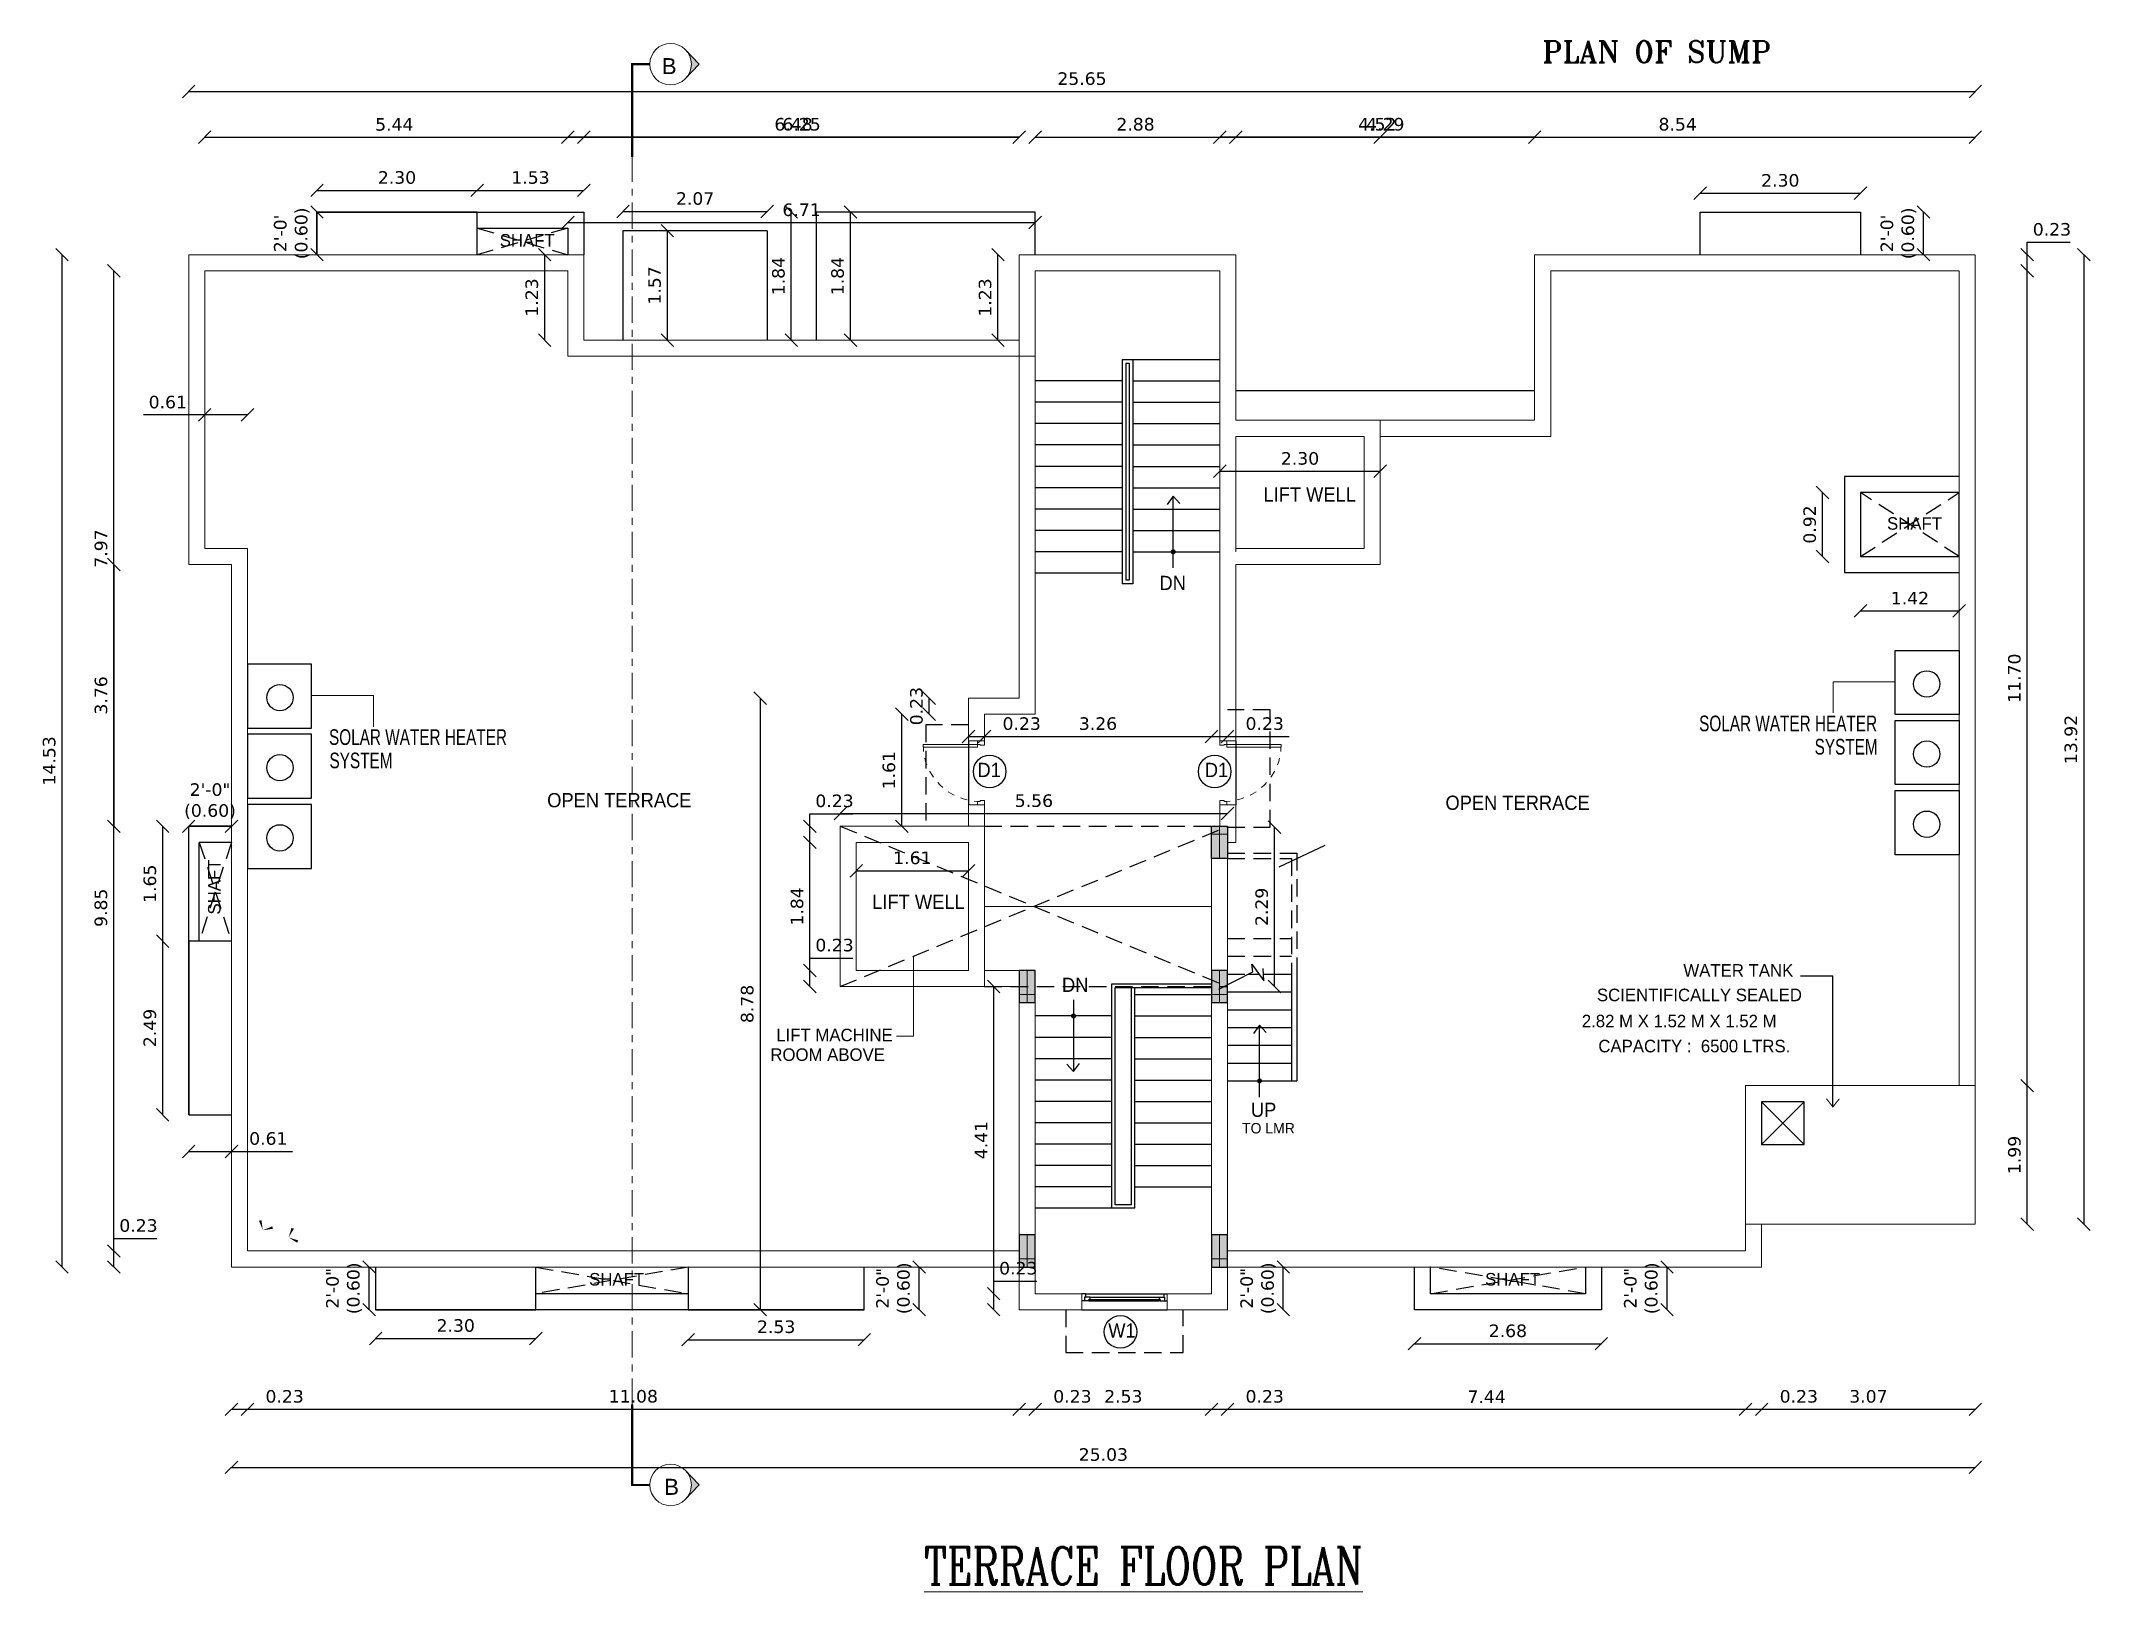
# Model space of a CAD drawing. Header units: metres. Extents: x 609 to 1377, y 679 to 857.
# Drawn here: x 1078.52 to 1107.93, y 821.23 to 843.49 of the extents above; entities that cross this region are included whole.
import ezdxf

# ---------------------------------------------------------------- set-up
doc = ezdxf.new("R2010")
doc.units = ezdxf.units.M
doc.header["$MEASUREMENT"] = 0
doc.header["$PDMODE"] = 2
doc.header["$PDSIZE"] = 50
for name, pattern in [('CENTER', [2, 1.25, -0.25, 0.25, -0.25]), ('HIDDEN', [0.375, 0.25, -0.125]), ('HIDDEN2', [0.1875, 0.125, -0.0625])]:
    doc.linetypes.add(name, pattern=pattern)
doc.layers.get('0').update_dxf_attribs({"lineweight": 0})
doc.layers.get('Defpoints').update_dxf_attribs({"lineweight": 0})
for name, color, linetype in [('ABOVE', 250, 'HIDDEN'), ('col hat', 254, 'Continuous'), ('COLUMN', 2, 'Continuous'), ('CONSIDER AREA', 7, 'Continuous'), ('DOORTEXT', 13, 'Continuous'), ('FURN', 251, 'Continuous'), ('RAILING', 251, 'Continuous'), ('ROOM TEXT SCH', 7, 'Continuous'), ('STEPS', 250, 'Continuous'), ('stilt column', 7, 'HIDDEN2'), ('wall1', 125, 'Continuous'), ('WIN TEXT', 7, 'Continuous'), ('window', 252, 'Continuous')]:
    doc.layers.add(name, color=color, linetype=linetype)
for name, color, linetype, lineweight in [('DIM', 3, 'Continuous', 0), ('DOOR', 8, 'Continuous', 0), ('ED', 30, 'Continuous', 0), ('ROOM TEXT', 7, 'Continuous', 0), ('SECLINE', 2, 'CENTER', 0), ('TEXT', 7, 'Continuous', 0), ('TEXT1', 7, 'Continuous', 0), ('wall', 7, 'Continuous', 0)]:
    doc.layers.add(name, color=color, linetype=linetype, lineweight=lineweight)
doc.styles.add('DM', font='arial.ttf', dxfattribs={"width": 0.7})
doc.styles.add('GPL$0$ROMANC', font='romanc', dxfattribs={"width": 0.75})
doc.styles.add('GRIDTEXT', font='arial.ttf', dxfattribs={"height": 6})
doc.styles.add('J6', font='romant__.ttf', dxfattribs={"height": 7})
doc.styles.get("Standard").update_dxf_attribs({"font": 'verdana.ttf', "height": 0.18})
doc.styles.add('UATEXT', font='GOTHIC.TTF')
doc.styles.add('USA TEXT', font='GOTHIC.TTF', dxfattribs={"width": 0.8})
doc.dimstyles.new('ED', dxfattribs={"dimscale": 0, "dimtxt": 0.18, "dimasz": 0.18, "dimexe": 0, "dimexo": 0, "dimgap": 0.09, "dimtad": 1, "dimtoh": 1, "dimzin": 3, "dimdsep": 46, "dimtxsty": 'Standard', "dimblk": 'OBLIQUE', "dimcen": 0.09, "dimse1": 1, "dimse2": 1, "dimclrd": 251, "dimclrt": 30, "dimadec": 0, "dimazin": 0, "dimtfac": 1, "dimtmove": 0, "dimatfit": 3, "dimldrblk": 'ARCHTICK', "dimfxl": 1, "dimtolj": 1, "dimtzin": 0, "dimarcsym": 0})

msp = doc.modelspace()

# ---------------------------------------------------------------- texts
at = {"layer": 'DIM', "style": 'DM', "width": 0.7}
for s, p in [('SOLAR WATER HEATER', (1082.651, 833.389)), ('SOLAR WATER HEATER', (1102.318, 833.585)), ('SYSTEM', (1082.658, 833.054)), ('SYSTEM', (1103.976, 833.251))]:
    msp.add_text(s, height=0.225, dxfattribs=at).set_placement(p)
at = {"layer": 'ROOM TEXT', "style": 'UATEXT'}
for s, height, p in [('SHAFT', 0.18, (1085.101, 840.541)), ('SHAFT', 0.18, (1105.015, 836.478)), ('WATER TANK', 0.18, (1102.092, 830.063)), ('SCIENTIFICALLY SEALED ', 0.18, (1100.851, 829.711)), ('2.82 M X 1.52 M X 1.52 M ', 0.18, (1100.634, 829.336)), ('LIFT MACHINE', 0.18, (1089.071, 829.136)), ('CAPACITY :  6500 LTRS.', 0.18, (1100.871, 828.977)), ('ROOM ABOVE', 0.18, (1088.986, 828.854)), ('TO LMR', 0.15, (1095.757, 827.813)), ('SHAFT', 0.18, (1086.385, 825.63)), ('SHAFT', 0.18, (1099.246, 825.63))]:
    msp.add_text(s, height=height, dxfattribs=at).set_placement(p)
msp.add_text('SHAFT', height=0.18, rotation=90, dxfattribs=at).set_placement((1081.094, 830.955))
at = {"layer": 'ROOM TEXT SCH', "color": 7, "style": 'USA TEXT', "width": 0.96}
for s, height, p in [('LIFT WELL', 0.2044, (1096.064, 836.883)), ('DN', 0.2044, (1094.572, 835.612)), ('D1', 0.2044, (1091.959, 832.928)), ('D1', 0.2044, (1095.223, 832.928)), ('OPEN TERRACE', 0.20444, (1085.783, 832.494)), ('OPEN TERRACE', 0.20444, (1098.677, 832.457)), ('LIFT WELL', 0.2044, (1090.449, 831.035)), ('DN', 0.2044, (1093.172, 829.844)), ('UP', 0.2044, (1095.884, 828.05)), ('W1', 0.2044, (1093.836, 824.883))]:
    msp.add_text(s, height=height, dxfattribs=at).set_placement(p)
at = {"layer": 'SECLINE', "color": 6, "style": 'GRIDTEXT'}
for rotation, p in [(360, (1087.426, 843.017)), (0, (1087.461, 822.626))]:
    msp.add_text('B', height=0.23, rotation=rotation, dxfattribs=at).set_placement(p)
at = {"layer": 'TEXT', "style": 'GPL$0$ROMANC', "width": 0.75}
msp.add_text('%%UTERRACE FLOOR PLAN', height=0.53667, dxfattribs=at).set_placement((1091.195, 821.339))
at = {"layer": 'TEXT1', "style": 'J6'}
msp.add_text('PLAN OF SUMP', height=0.30667, dxfattribs=at).set_placement((1100.068, 843.186))

# ---------------------------------------------------------------- blocks, each defined once
blk = doc.blocks.new('ARROW2')
at = {"layer": 'FURN'}
for points in [[(0, 0, 0, 1.41, 0), (-4, 4, 1.41, 1.41, 0)], [(0, 0, 0, 1.41, 0), (4, 4, 1.41, 1.41, 0)]]:
    blk.add_lwpolyline(points, format="xyseb", dxfattribs=at)
blk = doc.blocks.new('door 3')
at = {"layer": 'DOOR', "color": 252}
for p, q in [((0, 36), (0, 33.5)), ((4, 36), (4, 34)), ((0, 33.5), (2.5, 33.5)), ((2.5, 34), (4, 34)), ((2.5, 34), (2.5, 33.5)), ((0, 2.5), (0, 0)), ((0, 2.5), (2.5, 2.5)), ((2.5, 2.5), (2.5, 2)), ((2.5, 2), (4, 2)), ((4, 2), (4, 0))]:
    blk.add_line(p, q, dxfattribs=at)
at = {"layer": 'DOOR'}
blk.add_lwpolyline([(34.5, 2), (4, 2), (4, 3.5), (34.5, 3.5)], close=True, dxfattribs=at)
at = {"layer": 'DOOR', "color": 233, "linetype": 'HIDDEN'}
blk.add_arc((2.5, 2), 32, 0, 90, dxfattribs=at)
blk = doc.blocks.new('A$C2E3D07F4')
at = {"layer": 'col hat'}
h = blk.add_hatch(color=256, dxfattribs=at)
h.paths.add_polyline_path([(-4.5, 0), (-9, 0), (-9, -4.5), (-4.5, -4.5)])
h.paths.add_polyline_path([(-4.5, -4.5), (0, -4.5), (0, 0), (-4.5, 0)])
h.paths.add_polyline_path([(-4.5, -18), (0, -18), (0, -4.5), (-4.5, -4.5)])
h.paths.add_polyline_path([(-4.5, -4.5), (-9, -4.5), (-9, -18), (-4.5, -18)])
at = {"layer": 'COLUMN', "linetype": 'ByBlock'}
blk.add_lwpolyline([(0, 0), (-9, 0), (-9, -18), (0, -18)], close=True, dxfattribs=at)
at = {"layer": 'Defpoints', "color": 1}
for p, q in [((-4.5, 0), (-4.5, -18)), ((-9, -4.5), (0, -4.5))]:
    blk.add_line(p, q, dxfattribs=at)
blk = doc.blocks.new('_Oblique')
at = {"color": 0, "linetype": 'ByBlock', "lineweight": -2}
blk.add_line((-0.5, -0.5), (0.5, 0.5), dxfattribs=at)
blk = doc.blocks.new('*D58')
at = {"layer": 'Defpoints', "color": 0}
for p in [(1080.867, 838.126), (1080.867, 836.208), (1081.48, 836.208)]:
    blk.add_point(p, dxfattribs=at)
at = {"layer": 'ED', "color": 251, "lineweight": -2}
for p, q in [((1080.867, 838.126), (1079.987, 838.126)), ((1081.48, 838.126), (1080.867, 838.126))]:
    blk.add_line(p, q, dxfattribs=at)
at = {"layer": 'ED', "color": 251, "lineweight": -2, "xscale": 0.18, "yscale": 0.18, "zscale": 0.18, "rotation": 180}
blk.add_blockref('_Oblique', (1080.867, 838.126), dxfattribs=at)
at = {"layer": 'ED', "color": 251, "lineweight": -2, "xscale": 0.18, "yscale": 0.18, "zscale": 0.18}
blk.add_blockref('_Oblique', (1081.48, 838.126), dxfattribs=at)
at = {"layer": 'ED', "color": 30, "insert": (1080.337, 838.309), "char_height": 0.18, "attachment_point": 5}
blk.add_mtext('\\A1;0.61', dxfattribs=at)
blk = doc.blocks.new('_ArchTick')
at = {"color": 0, "const_width": 0.15}
blk.add_lwpolyline([(-0.5, -0.5), (0.5, 0.5)], dxfattribs=at)
blk = doc.blocks.new('*D59')
at = {"layer": 'Defpoints', "color": 0}
for p in [(1086.31, 842.112), (1086.31, 840.425), (1080.867, 836.208)]:
    blk.add_point(p, dxfattribs=at)
at = {"layer": 'ED', "color": 251, "lineweight": -2}
blk.add_line((1080.867, 842.112), (1086.31, 842.112), dxfattribs=at)
at = {"layer": 'ED', "color": 251, "lineweight": -2, "xscale": 0.18, "yscale": 0.18, "zscale": 0.18, "rotation": 180}
blk.add_blockref('_Oblique', (1080.867, 842.112), dxfattribs=at)
at = {"layer": 'ED', "color": 251, "lineweight": -2, "xscale": 0.18, "yscale": 0.18, "zscale": 0.18}
blk.add_blockref('_Oblique', (1086.31, 842.112), dxfattribs=at)
at = {"layer": 'ED', "color": 30, "insert": (1083.588, 842.294), "char_height": 0.18, "attachment_point": 5}
blk.add_mtext('\\A1;5.44', dxfattribs=at)
blk = doc.blocks.new('*D60')
at = {"layer": 'Defpoints', "color": 0}
for p in [(1092.558, 842.112), (1086.31, 840.425), (1092.558, 840.425)]:
    blk.add_point(p, dxfattribs=at)
at = {"layer": 'ED', "color": 251, "lineweight": -2}
blk.add_line((1086.31, 842.112), (1092.558, 842.112), dxfattribs=at)
at = {"layer": 'ED', "color": 251, "lineweight": -2, "xscale": 0.18, "yscale": 0.18, "zscale": 0.18, "rotation": 180}
blk.add_blockref('_Oblique', (1086.31, 842.112), dxfattribs=at)
at = {"layer": 'ED', "color": 251, "lineweight": -2, "xscale": 0.18, "yscale": 0.18, "zscale": 0.18}
blk.add_blockref('_Oblique', (1092.558, 842.112), dxfattribs=at)
at = {"layer": 'ED', "color": 30, "insert": (1089.434, 842.296), "char_height": 0.18, "attachment_point": 5}
blk.add_mtext('\\A1;6.25', dxfattribs=at)
blk = doc.blocks.new('*D61')
at = {"layer": 'Defpoints', "color": 0}
for p in [(1086.08, 842.112), (1092.558, 840.425), (1086.08, 838.968)]:
    blk.add_point(p, dxfattribs=at)
at = {"layer": 'ED', "color": 251, "lineweight": -2}
blk.add_line((1092.558, 842.112), (1086.08, 842.112), dxfattribs=at)
at = {"layer": 'ED', "color": 251, "lineweight": -2, "xscale": 0.18, "yscale": 0.18, "zscale": 0.18, "rotation": 180}
blk.add_blockref('_Oblique', (1086.08, 842.112), dxfattribs=at)
at = {"layer": 'ED', "color": 251, "lineweight": -2, "xscale": 0.18, "yscale": 0.18, "zscale": 0.18}
blk.add_blockref('_Oblique', (1092.558, 842.112), dxfattribs=at)
at = {"layer": 'ED', "color": 30, "insert": (1089.319, 842.296), "char_height": 0.18, "attachment_point": 5}
blk.add_mtext('\\A1;6.48', dxfattribs=at)
blk = doc.blocks.new('*D62')
at = {"layer": 'Defpoints', "color": 0}
for p in [(1092.788, 840.886), (1086.08, 838.968), (1092.788, 838.968)]:
    blk.add_point(p, dxfattribs=at)
at = {"layer": 'ED', "color": 251, "lineweight": -2}
blk.add_line((1086.08, 840.886), (1092.788, 840.886), dxfattribs=at)
at = {"layer": 'ED', "color": 251, "lineweight": -2, "xscale": 0.18, "yscale": 0.18, "zscale": 0.18, "rotation": 180}
blk.add_blockref('_Oblique', (1086.08, 840.886), dxfattribs=at)
at = {"layer": 'ED', "color": 251, "lineweight": -2, "xscale": 0.18, "yscale": 0.18, "zscale": 0.18}
blk.add_blockref('_Oblique', (1092.788, 840.886), dxfattribs=at)
at = {"layer": 'ED', "color": 30, "insert": (1089.434, 841.069), "char_height": 0.18, "attachment_point": 5}
blk.add_mtext('\\A1;6.71', dxfattribs=at)
blk = doc.blocks.new('*D63')
at = {"layer": 'Defpoints', "color": 0}
for p in [(1095.668, 842.112), (1095.668, 840.425), (1092.788, 838.968)]:
    blk.add_point(p, dxfattribs=at)
at = {"layer": 'ED', "color": 251, "lineweight": -2}
blk.add_line((1092.788, 842.112), (1095.668, 842.112), dxfattribs=at)
at = {"layer": 'ED', "color": 251, "lineweight": -2, "xscale": 0.18, "yscale": 0.18, "zscale": 0.18, "rotation": 180}
blk.add_blockref('_Oblique', (1092.788, 842.112), dxfattribs=at)
at = {"layer": 'ED', "color": 251, "lineweight": -2, "xscale": 0.18, "yscale": 0.18, "zscale": 0.18}
blk.add_blockref('_Oblique', (1095.668, 842.112), dxfattribs=at)
at = {"layer": 'ED', "color": 30, "insert": (1094.228, 842.296), "char_height": 0.18, "attachment_point": 5}
blk.add_mtext('\\A1;2.88', dxfattribs=at)
blk = doc.blocks.new('*D64')
at = {"layer": 'Defpoints', "color": 0}
for p in [(1099.957, 842.112), (1095.668, 840.425), (1099.957, 840.424)]:
    blk.add_point(p, dxfattribs=at)
at = {"layer": 'ED', "color": 251, "lineweight": -2}
blk.add_line((1095.668, 842.112), (1099.957, 842.112), dxfattribs=at)
at = {"layer": 'ED', "color": 251, "lineweight": -2, "xscale": 0.18, "yscale": 0.18, "zscale": 0.18, "rotation": 180}
blk.add_blockref('_Oblique', (1095.668, 842.112), dxfattribs=at)
at = {"layer": 'ED', "color": 251, "lineweight": -2, "xscale": 0.18, "yscale": 0.18, "zscale": 0.18}
blk.add_blockref('_Oblique', (1099.957, 842.112), dxfattribs=at)
at = {"layer": 'ED', "color": 30, "insert": (1097.813, 842.296), "char_height": 0.18, "attachment_point": 5}
blk.add_mtext('\\A1;4.29', dxfattribs=at)
blk = doc.blocks.new('*D65')
at = {"layer": 'Defpoints', "color": 0}
for p in [(1095.438, 842.112), (1099.957, 840.424), (1095.438, 835.978)]:
    blk.add_point(p, dxfattribs=at)
at = {"layer": 'ED', "color": 251, "lineweight": -2}
blk.add_line((1099.957, 842.112), (1095.438, 842.112), dxfattribs=at)
at = {"layer": 'ED', "color": 251, "lineweight": -2, "xscale": 0.18, "yscale": 0.18, "zscale": 0.18, "rotation": 180}
blk.add_blockref('_Oblique', (1095.438, 842.112), dxfattribs=at)
at = {"layer": 'ED', "color": 251, "lineweight": -2, "xscale": 0.18, "yscale": 0.18, "zscale": 0.18}
blk.add_blockref('_Oblique', (1099.957, 842.112), dxfattribs=at)
at = {"layer": 'ED', "color": 30, "insert": (1097.698, 842.296), "char_height": 0.18, "attachment_point": 5}
blk.add_mtext('\\A1;4.52', dxfattribs=at)
blk = doc.blocks.new('*D66')
at = {"layer": 'Defpoints', "color": 0}
for p in [(1097.739, 837.317), (1095.438, 835.978), (1097.739, 835.978)]:
    blk.add_point(p, dxfattribs=at)
at = {"layer": 'ED', "color": 251, "lineweight": -2}
blk.add_line((1095.438, 837.317), (1097.739, 837.317), dxfattribs=at)
at = {"layer": 'ED', "color": 251, "lineweight": -2, "xscale": 0.18, "yscale": 0.18, "zscale": 0.18, "rotation": 180}
blk.add_blockref('_Oblique', (1095.438, 837.317), dxfattribs=at)
at = {"layer": 'ED', "color": 251, "lineweight": -2, "xscale": 0.18, "yscale": 0.18, "zscale": 0.18}
blk.add_blockref('_Oblique', (1097.739, 837.317), dxfattribs=at)
at = {"layer": 'ED', "color": 30, "insert": (1096.589, 837.5), "char_height": 0.18, "attachment_point": 5}
blk.add_mtext('\\A1;2.30', dxfattribs=at)
blk = doc.blocks.new('*D67')
at = {"layer": 'Defpoints', "color": 0}
for p in [(1106.282, 842.112), (1106.282, 840.425), (1097.739, 835.978)]:
    blk.add_point(p, dxfattribs=at)
at = {"layer": 'ED', "color": 251, "lineweight": -2}
blk.add_line((1097.739, 842.112), (1106.282, 842.112), dxfattribs=at)
at = {"layer": 'ED', "color": 251, "lineweight": -2, "xscale": 0.18, "yscale": 0.18, "zscale": 0.18, "rotation": 180}
blk.add_blockref('_Oblique', (1097.739, 842.112), dxfattribs=at)
at = {"layer": 'ED', "color": 251, "lineweight": -2, "xscale": 0.18, "yscale": 0.18, "zscale": 0.18}
blk.add_blockref('_Oblique', (1106.282, 842.112), dxfattribs=at)
at = {"layer": 'ED', "color": 30, "insert": (1102.01, 842.296), "char_height": 0.18, "attachment_point": 5}
blk.add_mtext('\\A1;8.54', dxfattribs=at)
blk = doc.blocks.new('*D22')
at = {"layer": 'Defpoints', "color": 0}
for p in [(1106.282, 842.767), (1080.637, 842.112), (1106.282, 842.112)]:
    blk.add_point(p, dxfattribs=at)
at = {"layer": 'ED', "color": 251, "lineweight": -2}
blk.add_line((1080.637, 842.767), (1106.282, 842.767), dxfattribs=at)
at = {"layer": 'ED', "color": 251, "lineweight": -2, "xscale": 0.18, "yscale": 0.18, "zscale": 0.18, "rotation": 180}
blk.add_blockref('_Oblique', (1080.637, 842.767), dxfattribs=at)
at = {"layer": 'ED', "color": 251, "lineweight": -2, "xscale": 0.18, "yscale": 0.18, "zscale": 0.18}
blk.add_blockref('_Oblique', (1106.282, 842.767), dxfattribs=at)
at = {"layer": 'ED', "color": 30, "insert": (1093.459, 842.951), "char_height": 0.18, "attachment_point": 5}
blk.add_mtext('\\A1;25.65', dxfattribs=at)
blk = doc.blocks.new('*D68')
at = {"layer": 'Defpoints', "color": 0}
for p in [(1079.563, 826.126), (1081.25, 825.896), (1092.558, 826.126)]:
    blk.add_point(p, dxfattribs=at)
at = {"layer": 'ED', "color": 251, "lineweight": -2}
for p, q in [((1079.563, 826.126), (1079.563, 826.306)), ((1079.563, 826.306), (1080.18, 826.306)), ((1079.563, 825.896), (1079.563, 826.126))]:
    blk.add_line(p, q, dxfattribs=at)
at = {"layer": 'ED', "color": 251, "lineweight": -2, "xscale": 0.18, "yscale": 0.18, "zscale": 0.18}
for p, rotation in [((1079.563, 826.126), 90), ((1079.563, 825.896), 270)]:
    blk.add_blockref('_Oblique', p, dxfattribs=dict(at, rotation=rotation))
at = {"layer": 'ED', "color": 30, "insert": (1079.916, 826.49), "char_height": 0.18, "attachment_point": 5}
blk.add_mtext('\\A1;0.23', dxfattribs=at)
blk = doc.blocks.new('*D69')
at = {"layer": 'Defpoints', "color": 0}
for p in [(1079.563, 835.978), (1080.637, 835.978), (1092.558, 826.126)]:
    blk.add_point(p, dxfattribs=at)
at = {"layer": 'ED', "color": 251, "lineweight": -2}
blk.add_line((1079.563, 826.126), (1079.563, 835.978), dxfattribs=at)
at = {"layer": 'ED', "color": 251, "lineweight": -2, "xscale": 0.18, "yscale": 0.18, "zscale": 0.18}
for p, rotation in [((1079.563, 835.978), 90), ((1079.563, 826.126), 270)]:
    blk.add_blockref('_Oblique', p, dxfattribs=dict(at, rotation=rotation))
at = {"layer": 'ED', "color": 30, "insert": (1079.378, 831.052), "char_height": 0.18, "attachment_point": 5, "rotation": 90}
blk.add_mtext('\\A1;9.85', dxfattribs=at)
blk = doc.blocks.new('*D70')
at = {"layer": 'Defpoints', "color": 0}
for p in [(1080.637, 835.978), (1079.563, 832.221), (1081.48, 832.221)]:
    blk.add_point(p, dxfattribs=at)
at = {"layer": 'ED', "color": 251, "lineweight": -2}
blk.add_line((1079.563, 835.978), (1079.563, 832.221), dxfattribs=at)
at = {"layer": 'ED', "color": 251, "lineweight": -2, "xscale": 0.18, "yscale": 0.18, "zscale": 0.18}
for p, rotation in [((1079.563, 835.978), 90), ((1079.563, 832.221), 270)]:
    blk.add_blockref('_Oblique', p, dxfattribs=dict(at, rotation=rotation))
at = {"layer": 'ED', "color": 30, "insert": (1079.379, 834.1), "char_height": 0.18, "attachment_point": 5, "rotation": 90}
blk.add_mtext('\\A1;3.76', dxfattribs=at)
blk = doc.blocks.new('*D71')
at = {"layer": 'Defpoints', "color": 0}
for p in [(1079.563, 840.195), (1080.867, 840.195), (1081.48, 832.221)]:
    blk.add_point(p, dxfattribs=at)
at = {"layer": 'ED', "color": 251, "lineweight": -2}
blk.add_line((1079.563, 832.221), (1079.563, 840.195), dxfattribs=at)
at = {"layer": 'ED', "color": 251, "lineweight": -2, "xscale": 0.18, "yscale": 0.18, "zscale": 0.18}
for p, rotation in [((1079.563, 840.195), 90), ((1079.563, 832.221), 270)]:
    blk.add_blockref('_Oblique', p, dxfattribs=dict(at, rotation=rotation))
at = {"layer": 'ED', "color": 30, "insert": (1079.379, 836.208), "char_height": 0.18, "attachment_point": 5, "rotation": 90}
blk.add_mtext('\\A1;7.97', dxfattribs=at)
blk = doc.blocks.new('*D23')
at = {"layer": 'Defpoints', "color": 0}
for p in [(1079.563, 840.425), (1078.818, 825.896), (1079.563, 825.896)]:
    blk.add_point(p, dxfattribs=at)
at = {"layer": 'ED', "color": 251, "lineweight": -2}
blk.add_line((1078.818, 840.425), (1078.818, 825.896), dxfattribs=at)
at = {"layer": 'ED', "color": 251, "lineweight": -2, "xscale": 0.18, "yscale": 0.18, "zscale": 0.18}
for p, rotation in [((1078.818, 840.425), 90), ((1078.818, 825.896), 270)]:
    blk.add_blockref('_Oblique', p, dxfattribs=dict(at, rotation=rotation))
at = {"layer": 'ED', "color": 30, "insert": (1078.635, 833.16), "char_height": 0.18, "attachment_point": 5, "rotation": 90}
blk.add_mtext('\\A1;14.53', dxfattribs=at)
blk = doc.blocks.new('*D24')
at = {"layer": 'Defpoints', "color": 0}
for p in [(1081.25, 825.896), (1081.48, 826.126), (1081.48, 823.854)]:
    blk.add_point(p, dxfattribs=at)
at = {"layer": 'ED', "color": 251, "lineweight": -2}
for p, q in [((1081.25, 823.854), (1081.48, 823.854)), ((1081.48, 823.854), (1082.367, 823.854))]:
    blk.add_line(p, q, dxfattribs=at)
at = {"layer": 'ED', "color": 251, "lineweight": -2, "xscale": 0.18, "yscale": 0.18, "zscale": 0.18, "rotation": 180}
blk.add_blockref('_Oblique', (1081.25, 823.854), dxfattribs=at)
at = {"layer": 'ED', "color": 251, "lineweight": -2, "xscale": 0.18, "yscale": 0.18, "zscale": 0.18}
blk.add_blockref('_Oblique', (1081.48, 823.854), dxfattribs=at)
at = {"layer": 'ED', "color": 30, "insert": (1082.014, 824.038), "char_height": 0.18, "attachment_point": 5}
blk.add_mtext('\\A1;0.23', dxfattribs=at)
blk = doc.blocks.new('*D72')
at = {"layer": 'Defpoints', "color": 0}
for p in [(1081.48, 826.126), (1092.558, 825.283), (1092.558, 823.854)]:
    blk.add_point(p, dxfattribs=at)
at = {"layer": 'ED', "color": 251, "lineweight": -2}
blk.add_line((1081.48, 823.854), (1092.558, 823.854), dxfattribs=at)
at = {"layer": 'ED', "color": 251, "lineweight": -2, "xscale": 0.18, "yscale": 0.18, "zscale": 0.18, "rotation": 180}
blk.add_blockref('_Oblique', (1081.48, 823.854), dxfattribs=at)
at = {"layer": 'ED', "color": 251, "lineweight": -2, "xscale": 0.18, "yscale": 0.18, "zscale": 0.18}
blk.add_blockref('_Oblique', (1092.558, 823.854), dxfattribs=at)
at = {"layer": 'ED', "color": 30, "insert": (1087.019, 824.039), "char_height": 0.18, "attachment_point": 5}
blk.add_mtext('\\A1;11.08', dxfattribs=at)
blk = doc.blocks.new('*D73')
at = {"layer": 'Defpoints', "color": 0}
for p in [(1092.788, 825.513), (1092.558, 825.283), (1092.788, 823.854)]:
    blk.add_point(p, dxfattribs=at)
at = {"layer": 'ED', "color": 251, "lineweight": -2}
for p, q in [((1092.558, 823.854), (1092.788, 823.854)), ((1092.788, 823.854), (1093.675, 823.854))]:
    blk.add_line(p, q, dxfattribs=at)
at = {"layer": 'ED', "color": 251, "lineweight": -2, "xscale": 0.18, "yscale": 0.18, "zscale": 0.18, "rotation": 180}
blk.add_blockref('_Oblique', (1092.558, 823.854), dxfattribs=at)
at = {"layer": 'ED', "color": 251, "lineweight": -2, "xscale": 0.18, "yscale": 0.18, "zscale": 0.18}
blk.add_blockref('_Oblique', (1092.788, 823.854), dxfattribs=at)
at = {"layer": 'ED', "color": 30, "insert": (1093.322, 824.038), "char_height": 0.18, "attachment_point": 5}
blk.add_mtext('\\A1;0.23', dxfattribs=at)
blk = doc.blocks.new('*D74')
at = {"layer": 'Defpoints', "color": 0}
for p in [(1092.788, 825.513), (1095.318, 825.513), (1095.318, 823.854)]:
    blk.add_point(p, dxfattribs=at)
at = {"layer": 'ED', "color": 251, "lineweight": -2}
blk.add_line((1092.788, 823.854), (1095.318, 823.854), dxfattribs=at)
at = {"layer": 'ED', "color": 251, "lineweight": -2, "xscale": 0.18, "yscale": 0.18, "zscale": 0.18, "rotation": 180}
blk.add_blockref('_Oblique', (1092.788, 823.854), dxfattribs=at)
at = {"layer": 'ED', "color": 251, "lineweight": -2, "xscale": 0.18, "yscale": 0.18, "zscale": 0.18}
blk.add_blockref('_Oblique', (1095.318, 823.854), dxfattribs=at)
at = {"layer": 'ED', "color": 30, "insert": (1094.053, 824.038), "char_height": 0.18, "attachment_point": 5}
blk.add_mtext('\\A1;2.53', dxfattribs=at)
blk = doc.blocks.new('*D75')
at = {"layer": 'Defpoints', "color": 0}
for p in [(1095.318, 825.513), (1095.548, 825.283), (1095.548, 823.854)]:
    blk.add_point(p, dxfattribs=at)
at = {"layer": 'ED', "color": 251, "lineweight": -2}
for p, q in [((1095.318, 823.854), (1095.548, 823.854)), ((1095.548, 823.854), (1096.435, 823.854))]:
    blk.add_line(p, q, dxfattribs=at)
at = {"layer": 'ED', "color": 251, "lineweight": -2, "xscale": 0.18, "yscale": 0.18, "zscale": 0.18, "rotation": 180}
blk.add_blockref('_Oblique', (1095.318, 823.854), dxfattribs=at)
at = {"layer": 'ED', "color": 251, "lineweight": -2, "xscale": 0.18, "yscale": 0.18, "zscale": 0.18}
blk.add_blockref('_Oblique', (1095.548, 823.854), dxfattribs=at)
at = {"layer": 'ED', "color": 30, "insert": (1096.082, 824.038), "char_height": 0.18, "attachment_point": 5}
blk.add_mtext('\\A1;0.23', dxfattribs=at)
blk = doc.blocks.new('*D76')
at = {"layer": 'Defpoints', "color": 0}
for p in [(1102.985, 826.126), (1095.548, 825.283), (1102.985, 823.854)]:
    blk.add_point(p, dxfattribs=at)
at = {"layer": 'ED', "color": 251, "lineweight": -2}
blk.add_line((1095.548, 823.854), (1102.985, 823.854), dxfattribs=at)
at = {"layer": 'ED', "color": 251, "lineweight": -2, "xscale": 0.18, "yscale": 0.18, "zscale": 0.18, "rotation": 180}
blk.add_blockref('_Oblique', (1095.548, 823.854), dxfattribs=at)
at = {"layer": 'ED', "color": 251, "lineweight": -2, "xscale": 0.18, "yscale": 0.18, "zscale": 0.18}
blk.add_blockref('_Oblique', (1102.985, 823.854), dxfattribs=at)
at = {"layer": 'ED', "color": 30, "insert": (1099.267, 824.034), "char_height": 0.18, "attachment_point": 5}
blk.add_mtext('\\A1;7.44', dxfattribs=at)
blk = doc.blocks.new('*D77')
at = {"layer": 'Defpoints', "color": 0}
for p in [(1102.985, 826.126), (1103.215, 825.896), (1103.215, 823.854)]:
    blk.add_point(p, dxfattribs=at)
at = {"layer": 'ED', "color": 251, "lineweight": -2}
for p, q in [((1102.985, 823.854), (1103.215, 823.854)), ((1103.215, 823.854), (1104.102, 823.854))]:
    blk.add_line(p, q, dxfattribs=at)
at = {"layer": 'ED', "color": 251, "lineweight": -2, "xscale": 0.18, "yscale": 0.18, "zscale": 0.18, "rotation": 180}
blk.add_blockref('_Oblique', (1102.985, 823.854), dxfattribs=at)
at = {"layer": 'ED', "color": 251, "lineweight": -2, "xscale": 0.18, "yscale": 0.18, "zscale": 0.18}
blk.add_blockref('_Oblique', (1103.215, 823.854), dxfattribs=at)
at = {"layer": 'ED', "color": 30, "insert": (1103.749, 824.038), "char_height": 0.18, "attachment_point": 5}
blk.add_mtext('\\A1;0.23', dxfattribs=at)
blk = doc.blocks.new('*D78')
at = {"layer": 'Defpoints', "color": 0}
for p in [(1106.282, 826.51), (1103.215, 825.896), (1106.282, 823.854)]:
    blk.add_point(p, dxfattribs=at)
at = {"layer": 'ED', "color": 251, "lineweight": -2}
blk.add_line((1103.215, 823.854), (1106.282, 823.854), dxfattribs=at)
at = {"layer": 'ED', "color": 251, "lineweight": -2, "xscale": 0.18, "yscale": 0.18, "zscale": 0.18, "rotation": 180}
blk.add_blockref('_Oblique', (1103.215, 823.854), dxfattribs=at)
at = {"layer": 'ED', "color": 251, "lineweight": -2, "xscale": 0.18, "yscale": 0.18, "zscale": 0.18}
blk.add_blockref('_Oblique', (1106.282, 823.854), dxfattribs=at)
at = {"layer": 'ED', "color": 30, "insert": (1104.748, 824.038), "char_height": 0.18, "attachment_point": 5}
blk.add_mtext('\\A1;3.07', dxfattribs=at)
blk = doc.blocks.new('*D25')
at = {"layer": 'Defpoints', "color": 0}
for p in [(1081.25, 823.714), (1106.282, 823.714), (1106.282, 823.02)]:
    blk.add_point(p, dxfattribs=at)
at = {"layer": 'ED', "color": 251, "lineweight": -2}
blk.add_line((1081.25, 823.02), (1106.282, 823.02), dxfattribs=at)
at = {"layer": 'ED', "color": 251, "lineweight": -2, "xscale": 0.18, "yscale": 0.18, "zscale": 0.18, "rotation": 180}
blk.add_blockref('_Oblique', (1081.25, 823.02), dxfattribs=at)
at = {"layer": 'ED', "color": 251, "lineweight": -2, "xscale": 0.18, "yscale": 0.18, "zscale": 0.18}
blk.add_blockref('_Oblique', (1106.282, 823.02), dxfattribs=at)
at = {"layer": 'ED', "color": 30, "insert": (1093.766, 823.203), "char_height": 0.18, "attachment_point": 5}
blk.add_mtext('\\A1;25.03', dxfattribs=at)
blk = doc.blocks.new('*D79')
at = {"layer": 'Defpoints', "color": 0}
for p in [(1106.282, 828.499), (1107.028, 828.499), (1106.282, 826.51)]:
    blk.add_point(p, dxfattribs=at)
at = {"layer": 'ED', "color": 251, "lineweight": -2}
blk.add_line((1107.028, 826.51), (1107.028, 828.499), dxfattribs=at)
at = {"layer": 'ED', "color": 251, "lineweight": -2, "xscale": 0.18, "yscale": 0.18, "zscale": 0.18}
for p, rotation in [((1107.028, 828.499), 90), ((1107.028, 826.51), 270)]:
    blk.add_blockref('_Oblique', p, dxfattribs=dict(at, rotation=rotation))
at = {"layer": 'ED', "color": 30, "insert": (1106.844, 827.504), "char_height": 0.18, "attachment_point": 5, "rotation": 90}
blk.add_mtext('\\A1;1.99', dxfattribs=at)
blk = doc.blocks.new('*D80')
at = {"layer": 'Defpoints', "color": 0}
for p in [(1106.052, 840.195), (1107.028, 840.195), (1106.282, 828.499)]:
    blk.add_point(p, dxfattribs=at)
at = {"layer": 'ED', "color": 251, "lineweight": -2}
blk.add_line((1107.028, 828.499), (1107.028, 840.195), dxfattribs=at)
at = {"layer": 'ED', "color": 251, "lineweight": -2, "xscale": 0.18, "yscale": 0.18, "zscale": 0.18}
for p, rotation in [((1107.028, 840.195), 90), ((1107.028, 828.499), 270)]:
    blk.add_blockref('_Oblique', p, dxfattribs=dict(at, rotation=rotation))
at = {"layer": 'ED', "color": 30, "insert": (1106.844, 834.347), "char_height": 0.18, "attachment_point": 5, "rotation": 90}
blk.add_mtext('\\A1;11.70', dxfattribs=at)
blk = doc.blocks.new('*D81')
at = {"layer": 'Defpoints', "color": 0}
for p in [(1106.282, 840.425), (1107.028, 840.425), (1106.052, 840.195)]:
    blk.add_point(p, dxfattribs=at)
at = {"layer": 'ED', "color": 251, "lineweight": -2}
for p, q in [((1107.028, 840.425), (1107.028, 840.605)), ((1107.028, 840.605), (1107.645, 840.605)), ((1107.028, 840.195), (1107.028, 840.425))]:
    blk.add_line(p, q, dxfattribs=at)
at = {"layer": 'ED', "color": 251, "lineweight": -2, "xscale": 0.18, "yscale": 0.18, "zscale": 0.18}
for p, rotation in [((1107.028, 840.425), 90), ((1107.028, 840.195), 270)]:
    blk.add_blockref('_Oblique', p, dxfattribs=dict(at, rotation=rotation))
at = {"layer": 'ED', "color": 30, "insert": (1107.382, 840.788), "char_height": 0.18, "attachment_point": 5}
blk.add_mtext('\\A1;0.23', dxfattribs=at)
blk = doc.blocks.new('*D26')
at = {"layer": 'Defpoints', "color": 0}
for p in [(1107.028, 840.425), (1107.028, 826.51), (1107.839, 826.51)]:
    blk.add_point(p, dxfattribs=at)
at = {"layer": 'ED', "color": 251, "lineweight": -2}
blk.add_line((1107.839, 840.425), (1107.839, 826.51), dxfattribs=at)
at = {"layer": 'ED', "color": 251, "lineweight": -2, "xscale": 0.18, "yscale": 0.18, "zscale": 0.18}
for p, rotation in [((1107.839, 840.425), 90), ((1107.839, 826.51), 270)]:
    blk.add_blockref('_Oblique', p, dxfattribs=dict(at, rotation=rotation))
at = {"layer": 'ED', "color": 30, "insert": (1107.655, 833.467), "char_height": 0.18, "attachment_point": 5, "rotation": 90}
blk.add_mtext('\\A1;13.92', dxfattribs=at)
blk = doc.blocks.new('*D82')
at = {"layer": 'Defpoints', "color": 0}
for p in [(1092.253, 840.425), (1092.558, 840.425), (1092.558, 839.198)]:
    blk.add_point(p, dxfattribs=at)
at = {"layer": 'ED', "color": 251, "lineweight": -2}
blk.add_line((1092.253, 839.198), (1092.253, 840.425), dxfattribs=at)
at = {"layer": 'ED', "color": 251, "lineweight": -2, "xscale": 0.18, "yscale": 0.18, "zscale": 0.18}
for p, rotation in [((1092.253, 840.425), 90), ((1092.253, 839.198), 270)]:
    blk.add_blockref('_Oblique', p, dxfattribs=dict(at, rotation=rotation))
at = {"layer": 'ED', "color": 30, "insert": (1092.069, 839.811), "char_height": 0.18, "attachment_point": 5, "rotation": 90}
blk.add_mtext('\\A1;1.23', dxfattribs=at)
blk = doc.blocks.new('*D83')
at = {"layer": 'Defpoints', "color": 0}
for p in [(1083.32, 825.283), (1085.62, 825.283), (1085.62, 824.871)]:
    blk.add_point(p, dxfattribs=at)
at = {"layer": 'ED', "color": 251, "lineweight": -2}
blk.add_line((1083.32, 824.871), (1085.62, 824.871), dxfattribs=at)
at = {"layer": 'ED', "color": 251, "lineweight": -2, "xscale": 0.18, "yscale": 0.18, "zscale": 0.18, "rotation": 180}
blk.add_blockref('_Oblique', (1083.32, 824.871), dxfattribs=at)
at = {"layer": 'ED', "color": 251, "lineweight": -2, "xscale": 0.18, "yscale": 0.18, "zscale": 0.18}
blk.add_blockref('_Oblique', (1085.62, 824.871), dxfattribs=at)
at = {"layer": 'ED', "color": 30, "insert": (1084.47, 825.055), "char_height": 0.18, "attachment_point": 5}
blk.add_mtext('\\A1;2.30', dxfattribs=at)
blk = doc.blocks.new('*D84')
at = {"layer": 'Defpoints', "color": 0}
for p in [(1087.805, 825.283), (1090.335, 825.283), (1090.335, 824.853)]:
    blk.add_point(p, dxfattribs=at)
at = {"layer": 'ED', "color": 251, "lineweight": -2}
blk.add_line((1087.805, 824.853), (1090.335, 824.853), dxfattribs=at)
at = {"layer": 'ED', "color": 251, "lineweight": -2, "xscale": 0.18, "yscale": 0.18, "zscale": 0.18, "rotation": 180}
blk.add_blockref('_Oblique', (1087.805, 824.853), dxfattribs=at)
at = {"layer": 'ED', "color": 251, "lineweight": -2, "xscale": 0.18, "yscale": 0.18, "zscale": 0.18}
blk.add_blockref('_Oblique', (1090.335, 824.853), dxfattribs=at)
at = {"layer": 'ED', "color": 30, "insert": (1089.07, 825.037), "char_height": 0.18, "attachment_point": 5}
blk.add_mtext('\\A1;2.53', dxfattribs=at)
blk = doc.blocks.new('*D85')
at = {"layer": 'Defpoints', "color": 0}
for p in [(1098.232, 825.283), (1100.915, 825.283), (1100.915, 824.795)]:
    blk.add_point(p, dxfattribs=at)
at = {"layer": 'ED', "color": 251, "lineweight": -2}
blk.add_line((1098.232, 824.795), (1100.915, 824.795), dxfattribs=at)
at = {"layer": 'ED', "color": 251, "lineweight": -2, "xscale": 0.18, "yscale": 0.18, "zscale": 0.18, "rotation": 180}
blk.add_blockref('_Oblique', (1098.232, 824.795), dxfattribs=at)
at = {"layer": 'ED', "color": 251, "lineweight": -2, "xscale": 0.18, "yscale": 0.18, "zscale": 0.18}
blk.add_blockref('_Oblique', (1100.915, 824.795), dxfattribs=at)
at = {"layer": 'ED', "color": 30, "insert": (1099.573, 824.979), "char_height": 0.18, "attachment_point": 5}
blk.add_mtext('\\A1;2.68', dxfattribs=at)
blk = doc.blocks.new('*D86')
at = {"layer": 'Defpoints', "color": 0}
for p in [(1084.777, 841.349), (1082.478, 841.038), (1084.777, 841.038)]:
    blk.add_point(p, dxfattribs=at)
at = {"layer": 'ED', "color": 251, "lineweight": -2}
blk.add_line((1082.478, 841.349), (1084.777, 841.349), dxfattribs=at)
at = {"layer": 'ED', "color": 251, "lineweight": -2, "xscale": 0.18, "yscale": 0.18, "zscale": 0.18, "rotation": 180}
blk.add_blockref('_Oblique', (1082.478, 841.349), dxfattribs=at)
at = {"layer": 'ED', "color": 251, "lineweight": -2, "xscale": 0.18, "yscale": 0.18, "zscale": 0.18}
blk.add_blockref('_Oblique', (1084.777, 841.349), dxfattribs=at)
at = {"layer": 'ED', "color": 30, "insert": (1083.627, 841.532), "char_height": 0.18, "attachment_point": 5}
blk.add_mtext('\\A1;2.30', dxfattribs=at)
blk = doc.blocks.new('*D27')
at = {"layer": 'Defpoints', "color": 0}
for p in [(1086.31, 841.349), (1084.777, 841.038), (1086.31, 840.425)]:
    blk.add_point(p, dxfattribs=at)
at = {"layer": 'ED', "color": 251, "lineweight": -2}
blk.add_line((1084.777, 841.349), (1086.31, 841.349), dxfattribs=at)
at = {"layer": 'ED', "color": 251, "lineweight": -2, "xscale": 0.18, "yscale": 0.18, "zscale": 0.18, "rotation": 180}
blk.add_blockref('_Oblique', (1084.777, 841.349), dxfattribs=at)
at = {"layer": 'ED', "color": 251, "lineweight": -2, "xscale": 0.18, "yscale": 0.18, "zscale": 0.18}
blk.add_blockref('_Oblique', (1086.31, 841.349), dxfattribs=at)
at = {"layer": 'ED', "color": 30, "insert": (1085.543, 841.532), "char_height": 0.18, "attachment_point": 5}
blk.add_mtext('\\A1;1.53', dxfattribs=at)
blk = doc.blocks.new('*D87')
at = {"layer": 'Defpoints', "color": 0}
for p in [(1104.633, 841.307), (1102.333, 841.038), (1104.633, 841.038)]:
    blk.add_point(p, dxfattribs=at)
at = {"layer": 'ED', "color": 251, "lineweight": -2}
blk.add_line((1102.333, 841.307), (1104.633, 841.307), dxfattribs=at)
at = {"layer": 'ED', "color": 251, "lineweight": -2, "xscale": 0.18, "yscale": 0.18, "zscale": 0.18, "rotation": 180}
blk.add_blockref('_Oblique', (1102.333, 841.307), dxfattribs=at)
at = {"layer": 'ED', "color": 251, "lineweight": -2, "xscale": 0.18, "yscale": 0.18, "zscale": 0.18}
blk.add_blockref('_Oblique', (1104.633, 841.307), dxfattribs=at)
at = {"layer": 'ED', "color": 30, "insert": (1103.483, 841.491), "char_height": 0.18, "attachment_point": 5}
blk.add_mtext('\\A1;2.30', dxfattribs=at)
blk = doc.blocks.new('*D88')
at = {"layer": 'Defpoints', "color": 0}
for p in [(1089.645, 841.038), (1090.136, 841.038), (1089.645, 839.198)]:
    blk.add_point(p, dxfattribs=at)
at = {"layer": 'ED', "color": 251, "lineweight": -2}
blk.add_line((1090.136, 839.198), (1090.136, 841.038), dxfattribs=at)
at = {"layer": 'ED', "color": 251, "lineweight": -2, "xscale": 0.18, "yscale": 0.18, "zscale": 0.18}
for p, rotation in [((1090.136, 841.038), 90), ((1090.136, 839.198), 270)]:
    blk.add_blockref('_Oblique', p, dxfattribs=dict(at, rotation=rotation))
at = {"layer": 'ED', "color": 30, "insert": (1089.952, 840.118), "char_height": 0.18, "attachment_point": 5, "rotation": 90}
blk.add_mtext('\\A1;1.84', dxfattribs=at)
blk = doc.blocks.new('*D89')
at = {"layer": 'Defpoints', "color": 0}
for p in [(1085.747, 840.425), (1086.31, 840.425), (1086.31, 839.198)]:
    blk.add_point(p, dxfattribs=at)
at = {"layer": 'ED', "color": 251, "lineweight": -2}
blk.add_line((1085.747, 839.198), (1085.747, 840.425), dxfattribs=at)
at = {"layer": 'ED', "color": 251, "lineweight": -2, "xscale": 0.18, "yscale": 0.18, "zscale": 0.18}
for p, rotation in [((1085.747, 840.425), 90), ((1085.747, 839.198), 270)]:
    blk.add_blockref('_Oblique', p, dxfattribs=dict(at, rotation=rotation))
at = {"layer": 'ED', "color": 30, "insert": (1085.563, 839.811), "char_height": 0.18, "attachment_point": 5, "rotation": 90}
blk.add_mtext('\\A1;1.23', dxfattribs=at)
blk = doc.blocks.new('*D90')
at = {"layer": 'Defpoints', "color": 0}
for p in [(1092.06, 833.511), (1091.83, 832.644), (1092.06, 832.414)]:
    blk.add_point(p, dxfattribs=at)
at = {"layer": 'ED', "color": 251, "lineweight": -2}
for p, q in [((1091.83, 833.511), (1092.06, 833.511)), ((1092.06, 833.511), (1092.947, 833.511))]:
    blk.add_line(p, q, dxfattribs=at)
at = {"layer": 'ED', "color": 251, "lineweight": -2, "xscale": 0.18, "yscale": 0.18, "zscale": 0.18, "rotation": 180}
blk.add_blockref('_Oblique', (1091.83, 833.511), dxfattribs=at)
at = {"layer": 'ED', "color": 251, "lineweight": -2, "xscale": 0.18, "yscale": 0.18, "zscale": 0.18}
blk.add_blockref('_Oblique', (1092.06, 833.511), dxfattribs=at)
at = {"layer": 'ED', "color": 30, "insert": (1092.594, 833.694), "char_height": 0.18, "attachment_point": 5}
blk.add_mtext('\\A1;0.23', dxfattribs=at)
blk = doc.blocks.new('*D45')
at = {"layer": 'Defpoints', "color": 0}
for p in [(1095.318, 833.511), (1092.06, 832.414), (1095.318, 832.414)]:
    blk.add_point(p, dxfattribs=at)
at = {"layer": 'ED', "color": 251, "lineweight": -2}
blk.add_line((1092.06, 833.511), (1095.318, 833.511), dxfattribs=at)
at = {"layer": 'ED', "color": 251, "lineweight": -2, "xscale": 0.18, "yscale": 0.18, "zscale": 0.18, "rotation": 180}
blk.add_blockref('_Oblique', (1092.06, 833.511), dxfattribs=at)
at = {"layer": 'ED', "color": 251, "lineweight": -2, "xscale": 0.18, "yscale": 0.18, "zscale": 0.18}
blk.add_blockref('_Oblique', (1095.318, 833.511), dxfattribs=at)
at = {"layer": 'ED', "color": 30, "insert": (1093.689, 833.694), "char_height": 0.18, "attachment_point": 5}
blk.add_mtext('\\A1;3.26', dxfattribs=at)
blk = doc.blocks.new('*D46')
at = {"layer": 'Defpoints', "color": 0}
for p in [(1095.548, 833.511), (1095.318, 832.414), (1095.548, 832.644)]:
    blk.add_point(p, dxfattribs=at)
at = {"layer": 'ED', "color": 251, "lineweight": -2}
for p, q in [((1095.318, 833.511), (1095.548, 833.511)), ((1095.548, 833.511), (1096.435, 833.511))]:
    blk.add_line(p, q, dxfattribs=at)
at = {"layer": 'ED', "color": 251, "lineweight": -2, "xscale": 0.18, "yscale": 0.18, "zscale": 0.18, "rotation": 180}
blk.add_blockref('_Oblique', (1095.318, 833.511), dxfattribs=at)
at = {"layer": 'ED', "color": 251, "lineweight": -2, "xscale": 0.18, "yscale": 0.18, "zscale": 0.18}
blk.add_blockref('_Oblique', (1095.548, 833.511), dxfattribs=at)
at = {"layer": 'ED', "color": 30, "insert": (1096.082, 833.694), "char_height": 0.18, "attachment_point": 5}
blk.add_mtext('\\A1;0.23', dxfattribs=at)
blk = doc.blocks.new('*D14')
at = {"layer": 'Defpoints', "color": 0}
for p in [(1092.192, 825.513), (1092.788, 825.513), (1092.558, 825.283)]:
    blk.add_point(p, dxfattribs=at)
at = {"layer": 'ED', "color": 251, "lineweight": -2}
for p, q in [((1092.192, 825.513), (1092.192, 825.693)), ((1092.192, 825.693), (1092.809, 825.693)), ((1092.192, 825.283), (1092.192, 825.513))]:
    blk.add_line(p, q, dxfattribs=at)
at = {"layer": 'ED', "color": 251, "lineweight": -2, "xscale": 0.18, "yscale": 0.18, "zscale": 0.18}
for p, rotation in [((1092.192, 825.513), 90), ((1092.192, 825.283), 270)]:
    blk.add_blockref('_Oblique', p, dxfattribs=dict(at, rotation=rotation))
at = {"layer": 'ED', "color": 30, "insert": (1092.545, 825.877), "char_height": 0.18, "attachment_point": 5}
blk.add_mtext('\\A1;0.23', dxfattribs=at)
blk = doc.blocks.new('*D47')
at = {"layer": 'Defpoints', "color": 0}
for p in [(1092.192, 829.921), (1092.558, 829.921), (1092.788, 825.513)]:
    blk.add_point(p, dxfattribs=at)
at = {"layer": 'ED', "color": 251, "lineweight": -2}
blk.add_line((1092.192, 825.513), (1092.192, 829.921), dxfattribs=at)
at = {"layer": 'ED', "color": 251, "lineweight": -2, "xscale": 0.18, "yscale": 0.18, "zscale": 0.18}
for p, rotation in [((1092.192, 829.921), 90), ((1092.192, 825.513), 270)]:
    blk.add_blockref('_Oblique', p, dxfattribs=dict(at, rotation=rotation))
at = {"layer": 'ED', "color": 30, "insert": (1092.011, 827.717), "char_height": 0.18, "attachment_point": 5, "rotation": 90}
blk.add_mtext('\\A1;4.41', dxfattribs=at)
blk = doc.blocks.new('*D48')
at = {"layer": 'Defpoints', "color": 0}
for p in [(1089.554, 830.151), (1090.22, 830.151), (1089.99, 829.921)]:
    blk.add_point(p, dxfattribs=at)
at = {"layer": 'ED', "color": 251, "lineweight": -2}
for p, q in [((1089.554, 830.151), (1089.554, 830.331)), ((1089.554, 830.331), (1090.171, 830.331)), ((1089.554, 829.921), (1089.554, 830.151))]:
    blk.add_line(p, q, dxfattribs=at)
at = {"layer": 'ED', "color": 251, "lineweight": -2, "xscale": 0.18, "yscale": 0.18, "zscale": 0.18}
for p, rotation in [((1089.554, 830.151), 90), ((1089.554, 829.921), 270)]:
    blk.add_blockref('_Oblique', p, dxfattribs=dict(at, rotation=rotation))
at = {"layer": 'ED', "color": 30, "insert": (1089.907, 830.515), "char_height": 0.18, "attachment_point": 5}
blk.add_mtext('\\A1;0.23', dxfattribs=at)
blk = doc.blocks.new('*D49')
at = {"layer": 'Defpoints', "color": 0}
for p in [(1089.554, 831.991), (1090.22, 831.991), (1090.22, 830.151)]:
    blk.add_point(p, dxfattribs=at)
at = {"layer": 'ED', "color": 251, "lineweight": -2}
blk.add_line((1089.554, 830.151), (1089.554, 831.991), dxfattribs=at)
at = {"layer": 'ED', "color": 251, "lineweight": -2, "xscale": 0.18, "yscale": 0.18, "zscale": 0.18}
for p, rotation in [((1089.554, 831.991), 90), ((1089.554, 830.151), 270)]:
    blk.add_blockref('_Oblique', p, dxfattribs=dict(at, rotation=rotation))
at = {"layer": 'ED', "color": 30, "insert": (1089.37, 831.071), "char_height": 0.18, "attachment_point": 5, "rotation": 90}
blk.add_mtext('\\A1;1.84', dxfattribs=at)
blk = doc.blocks.new('*D50')
at = {"layer": 'Defpoints', "color": 0}
for p in [(1089.554, 832.221), (1089.99, 832.221), (1090.22, 831.991)]:
    blk.add_point(p, dxfattribs=at)
at = {"layer": 'ED', "color": 251, "lineweight": -2}
for p, q in [((1089.554, 832.221), (1089.554, 832.401)), ((1089.554, 832.401), (1090.171, 832.401)), ((1089.554, 831.991), (1089.554, 832.221))]:
    blk.add_line(p, q, dxfattribs=at)
at = {"layer": 'ED', "color": 251, "lineweight": -2, "xscale": 0.18, "yscale": 0.18, "zscale": 0.18}
for p, rotation in [((1089.554, 832.221), 90), ((1089.554, 831.991), 270)]:
    blk.add_blockref('_Oblique', p, dxfattribs=dict(at, rotation=rotation))
at = {"layer": 'ED', "color": 30, "insert": (1089.907, 832.585), "char_height": 0.18, "attachment_point": 5}
blk.add_mtext('\\A1;0.23', dxfattribs=at)
blk = doc.blocks.new('*D51')
at = {"layer": 'Defpoints', "color": 0}
for p in [(1090.22, 831.991), (1091.83, 831.991), (1091.83, 831.583)]:
    blk.add_point(p, dxfattribs=at)
at = {"layer": 'ED', "color": 251, "lineweight": -2}
blk.add_line((1090.22, 831.583), (1091.83, 831.583), dxfattribs=at)
at = {"layer": 'ED', "color": 251, "lineweight": -2, "xscale": 0.18, "yscale": 0.18, "zscale": 0.18, "rotation": 180}
blk.add_blockref('_Oblique', (1090.22, 831.583), dxfattribs=at)
at = {"layer": 'ED', "color": 251, "lineweight": -2, "xscale": 0.18, "yscale": 0.18, "zscale": 0.18}
blk.add_blockref('_Oblique', (1091.83, 831.583), dxfattribs=at)
at = {"layer": 'ED', "color": 30, "insert": (1091.025, 831.767), "char_height": 0.18, "attachment_point": 5}
blk.add_mtext('\\A1;1.61', dxfattribs=at)
blk = doc.blocks.new('*D52')
at = {"layer": 'Defpoints', "color": 0}
for p in [(1090.872, 833.831), (1092.06, 833.831), (1091.83, 832.221)]:
    blk.add_point(p, dxfattribs=at)
at = {"layer": 'ED', "color": 251, "lineweight": -2}
blk.add_line((1090.872, 832.221), (1090.872, 833.831), dxfattribs=at)
at = {"layer": 'ED', "color": 251, "lineweight": -2, "xscale": 0.18, "yscale": 0.18, "zscale": 0.18}
for p, rotation in [((1090.872, 833.831), 90), ((1090.872, 832.221), 270)]:
    blk.add_blockref('_Oblique', p, dxfattribs=dict(at, rotation=rotation))
at = {"layer": 'ED', "color": 30, "insert": (1090.689, 833.026), "char_height": 0.18, "attachment_point": 5, "rotation": 90}
blk.add_mtext('\\A1;1.61', dxfattribs=at)
blk = doc.blocks.new('*D15')
at = {"layer": 'Defpoints', "color": 0}
for p in [(1091.267, 834.061), (1091.83, 834.061), (1092.06, 833.831)]:
    blk.add_point(p, dxfattribs=at)
at = {"layer": 'ED', "color": 251, "lineweight": -2}
blk.add_line((1091.267, 833.831), (1091.267, 834.061), dxfattribs=at)
at = {"layer": 'ED', "color": 251, "lineweight": -2, "xscale": 0.18, "yscale": 0.18, "zscale": 0.18}
for p, rotation in [((1091.267, 834.061), 90), ((1091.267, 833.831), 270)]:
    blk.add_blockref('_Oblique', p, dxfattribs=dict(at, rotation=rotation))
at = {"layer": 'ED', "color": 30, "insert": (1091.084, 833.946), "char_height": 0.18, "attachment_point": 5, "rotation": 90}
blk.add_mtext('\\A1;0.23', dxfattribs=at)
blk = doc.blocks.new('*D16')
at = {"layer": 'Defpoints', "color": 0}
for p in [(1091.83, 834.061), (1088.839, 825.283), (1092.558, 825.283)]:
    blk.add_point(p, dxfattribs=at)
at = {"layer": 'ED', "color": 251, "lineweight": -2}
blk.add_line((1088.839, 834.061), (1088.839, 825.283), dxfattribs=at)
at = {"layer": 'ED', "color": 251, "lineweight": -2, "xscale": 0.18, "yscale": 0.18, "zscale": 0.18}
for p, rotation in [((1088.839, 834.061), 90), ((1088.839, 825.283), 270)]:
    blk.add_blockref('_Oblique', p, dxfattribs=dict(at, rotation=rotation))
at = {"layer": 'ED', "color": 30, "insert": (1088.655, 829.672), "char_height": 0.18, "attachment_point": 5, "rotation": 90}
blk.add_mtext('\\A1;8.78', dxfattribs=at)
blk = doc.blocks.new('*D53')
at = {"layer": 'Defpoints', "color": 0}
for p in [(1080.264, 830.573), (1080.637, 830.573), (1080.637, 828.081)]:
    blk.add_point(p, dxfattribs=at)
at = {"layer": 'ED', "color": 251, "lineweight": -2}
blk.add_line((1080.264, 828.081), (1080.264, 830.573), dxfattribs=at)
at = {"layer": 'ED', "color": 251, "lineweight": -2, "xscale": 0.18, "yscale": 0.18, "zscale": 0.18}
for p, rotation in [((1080.264, 830.573), 90), ((1080.264, 828.081), 270)]:
    blk.add_blockref('_Oblique', p, dxfattribs=dict(at, rotation=rotation))
at = {"layer": 'ED', "color": 30, "insert": (1080.08, 829.327), "char_height": 0.18, "attachment_point": 5, "rotation": 90}
blk.add_mtext('\\A1;2.49', dxfattribs=at)
blk = doc.blocks.new('*D17')
at = {"layer": 'Defpoints', "color": 0}
for p in [(1080.264, 832.221), (1080.637, 832.221), (1081.25, 830.573)]:
    blk.add_point(p, dxfattribs=at)
at = {"layer": 'ED', "color": 251, "lineweight": -2}
blk.add_line((1080.264, 830.573), (1080.264, 832.221), dxfattribs=at)
at = {"layer": 'ED', "color": 251, "lineweight": -2, "xscale": 0.18, "yscale": 0.18, "zscale": 0.18}
for p, rotation in [((1080.264, 832.221), 90), ((1080.264, 830.573), 270)]:
    blk.add_blockref('_Oblique', p, dxfattribs=dict(at, rotation=rotation))
at = {"layer": 'ED', "color": 30, "insert": (1080.08, 831.397), "char_height": 0.18, "attachment_point": 5, "rotation": 90}
blk.add_mtext('\\A1;1.65', dxfattribs=at)
blk = doc.blocks.new('*D54')
at = {"layer": 'Defpoints', "color": 0}
for p in [(1104.09, 837.013), (1104.633, 837.013), (1104.633, 836.093)]:
    blk.add_point(p, dxfattribs=at)
at = {"layer": 'ED', "color": 251, "lineweight": -2}
blk.add_line((1104.09, 836.093), (1104.09, 837.013), dxfattribs=at)
at = {"layer": 'ED', "color": 251, "lineweight": -2, "xscale": 0.18, "yscale": 0.18, "zscale": 0.18}
for p, rotation in [((1104.09, 837.013), 90), ((1104.09, 836.093), 270)]:
    blk.add_blockref('_Oblique', p, dxfattribs=dict(at, rotation=rotation))
at = {"layer": 'ED', "color": 30, "insert": (1103.906, 836.553), "char_height": 0.18, "attachment_point": 5, "rotation": 90}
blk.add_mtext('\\A1;0.92', dxfattribs=at)
blk = doc.blocks.new('*D55')
at = {"layer": 'Defpoints', "color": 0}
for p in [(1104.633, 836.093), (1106.052, 836.093), (1106.052, 835.314)]:
    blk.add_point(p, dxfattribs=at)
at = {"layer": 'ED', "color": 251, "lineweight": -2}
blk.add_line((1104.633, 835.314), (1106.052, 835.314), dxfattribs=at)
at = {"layer": 'ED', "color": 251, "lineweight": -2, "xscale": 0.18, "yscale": 0.18, "zscale": 0.18, "rotation": 180}
blk.add_blockref('_Oblique', (1104.633, 835.314), dxfattribs=at)
at = {"layer": 'ED', "color": 251, "lineweight": -2, "xscale": 0.18, "yscale": 0.18, "zscale": 0.18}
blk.add_blockref('_Oblique', (1106.052, 835.314), dxfattribs=at)
at = {"layer": 'ED', "color": 30, "insert": (1105.343, 835.496), "char_height": 0.18, "attachment_point": 5}
blk.add_mtext('\\A1;1.42', dxfattribs=at)
blk = doc.blocks.new('*D56')
at = {"layer": 'Defpoints', "color": 0}
for p in [(1095.548, 832.404), (1089.99, 832.221), (1095.548, 832.208)]:
    blk.add_point(p, dxfattribs=at)
at = {"layer": 'ED', "color": 251, "lineweight": -2}
blk.add_line((1089.99, 832.404), (1095.548, 832.404), dxfattribs=at)
at = {"layer": 'ED', "color": 251, "lineweight": -2, "xscale": 0.18, "yscale": 0.18, "zscale": 0.18, "rotation": 180}
blk.add_blockref('_Oblique', (1089.99, 832.404), dxfattribs=at)
at = {"layer": 'ED', "color": 251, "lineweight": -2, "xscale": 0.18, "yscale": 0.18, "zscale": 0.18}
blk.add_blockref('_Oblique', (1095.548, 832.404), dxfattribs=at)
at = {"layer": 'ED', "color": 30, "insert": (1092.769, 832.588), "char_height": 0.18, "attachment_point": 5}
blk.add_mtext('\\A1;5.56', dxfattribs=at)
blk = doc.blocks.new('*D18')
at = {"layer": 'Defpoints', "color": 0}
for p in [(1095.548, 832.208), (1096.223, 832.208), (1096.282, 829.921)]:
    blk.add_point(p, dxfattribs=at)
at = {"layer": 'ED', "color": 251, "lineweight": -2}
blk.add_line((1096.223, 829.921), (1096.223, 832.208), dxfattribs=at)
at = {"layer": 'ED', "color": 251, "lineweight": -2, "xscale": 0.18, "yscale": 0.18, "zscale": 0.18}
for p, rotation in [((1096.223, 832.208), 90), ((1096.223, 829.921), 270)]:
    blk.add_blockref('_Oblique', p, dxfattribs=dict(at, rotation=rotation))
at = {"layer": 'ED', "color": 30, "insert": (1096.04, 831.065), "char_height": 0.18, "attachment_point": 5, "rotation": 90}
blk.add_mtext('\\A1;2.29', dxfattribs=at)
blk = doc.blocks.new('*D57')
at = {"layer": 'Defpoints', "color": 0}
for p in [(1080.637, 828.081), (1081.25, 828.081), (1081.25, 827.555)]:
    blk.add_point(p, dxfattribs=at)
at = {"layer": 'ED', "color": 251, "lineweight": -2}
for p, q in [((1080.637, 827.555), (1081.25, 827.555)), ((1081.25, 827.555), (1082.129, 827.555))]:
    blk.add_line(p, q, dxfattribs=at)
at = {"layer": 'ED', "color": 251, "lineweight": -2, "xscale": 0.18, "yscale": 0.18, "zscale": 0.18, "rotation": 180}
blk.add_blockref('_Oblique', (1080.637, 827.555), dxfattribs=at)
at = {"layer": 'ED', "color": 251, "lineweight": -2, "xscale": 0.18, "yscale": 0.18, "zscale": 0.18}
blk.add_blockref('_Oblique', (1081.25, 827.555), dxfattribs=at)
at = {"layer": 'ED', "color": 30, "insert": (1081.78, 827.739), "char_height": 0.18, "attachment_point": 5}
blk.add_mtext('\\A1;0.61', dxfattribs=at)
blk = doc.blocks.new('*D19')
at = {"layer": 'Defpoints', "color": 0}
for p in [(1087.508, 840.77), (1087.612, 840.77), (1087.612, 839.198)]:
    blk.add_point(p, dxfattribs=at)
at = {"layer": 'ED', "color": 251, "lineweight": -2}
blk.add_line((1087.508, 839.198), (1087.508, 840.77), dxfattribs=at)
at = {"layer": 'ED', "color": 251, "lineweight": -2, "xscale": 0.18, "yscale": 0.18, "zscale": 0.18}
for p, rotation in [((1087.508, 840.77), 90), ((1087.508, 839.198), 270)]:
    blk.add_blockref('_Oblique', p, dxfattribs=dict(at, rotation=rotation))
at = {"layer": 'ED', "color": 30, "insert": (1087.325, 839.984), "char_height": 0.18, "attachment_point": 5, "rotation": 90}
blk.add_mtext('\\A1;1.57', dxfattribs=at)
blk = doc.blocks.new('*D20')
at = {"layer": 'Defpoints', "color": 0}
for p in [(1088.941, 841.046), (1086.871, 840.77), (1088.941, 840.77)]:
    blk.add_point(p, dxfattribs=at)
at = {"layer": 'window', "color": 251, "lineweight": -2}
blk.add_line((1086.871, 841.046), (1088.941, 841.046), dxfattribs=at)
at = {"layer": 'window', "color": 251, "lineweight": -2, "xscale": 0.18, "yscale": 0.18, "zscale": 0.18, "rotation": 180}
blk.add_blockref('_Oblique', (1086.871, 841.046), dxfattribs=at)
at = {"layer": 'window', "color": 251, "lineweight": -2, "xscale": 0.18, "yscale": 0.18, "zscale": 0.18}
blk.add_blockref('_Oblique', (1088.941, 841.046), dxfattribs=at)
at = {"layer": 'window', "color": 30, "insert": (1087.906, 841.23), "char_height": 0.18, "attachment_point": 5}
blk.add_mtext('\\A1;2.07', dxfattribs=at)
blk = doc.blocks.new('*D21')
at = {"layer": 'Defpoints', "color": 0}
for p in [(1089.287, 841.038), (1089.492, 841.038), (1089.492, 839.198)]:
    blk.add_point(p, dxfattribs=at)
at = {"layer": 'ED', "color": 251, "lineweight": -2}
blk.add_line((1089.287, 839.198), (1089.287, 841.038), dxfattribs=at)
at = {"layer": 'ED', "color": 251, "lineweight": -2, "xscale": 0.18, "yscale": 0.18, "zscale": 0.18}
for p, rotation in [((1089.287, 841.038), 90), ((1089.287, 839.198), 270)]:
    blk.add_blockref('_Oblique', p, dxfattribs=dict(at, rotation=rotation))
at = {"layer": 'ED', "color": 30, "insert": (1089.103, 840.118), "char_height": 0.18, "attachment_point": 5, "rotation": 90}
blk.add_mtext('\\A1;1.84', dxfattribs=at)
blk = doc.blocks.new('*D38')
at = {"layer": 'Defpoints', "color": 0}
for p in [(1082.287, 841.038), (1082.478, 841.038), (1082.287, 840.425)]:
    blk.add_point(p, dxfattribs=at)
at = {"layer": 'ED', "color": 251, "lineweight": -2}
blk.add_line((1082.478, 840.425), (1082.478, 841.038), dxfattribs=at)
at = {"layer": 'ED', "color": 251, "lineweight": -2, "xscale": 0.18, "yscale": 0.18, "zscale": 0.18}
for p, rotation in [((1082.478, 841.038), 90), ((1082.478, 840.425), 270)]:
    blk.add_blockref('_Oblique', p, dxfattribs=dict(at, rotation=rotation))
at = {"layer": 'ED', "color": 30, "insert": (1082.117, 840.731), "char_height": 0.18, "attachment_point": 5, "rotation": 90}
blk.add_mtext("\\A1;2'-0'\\P(0.60)  ", dxfattribs=at)
blk = doc.blocks.new('*D39')
at = {"layer": 'Defpoints', "color": 0}
for p in [(1080.637, 832.221), (1081.25, 832.221), (1081.25, 832.221)]:
    blk.add_point(p, dxfattribs=at)
at = {"layer": 'ED', "color": 251, "lineweight": -2}
blk.add_line((1080.637, 832.221), (1081.25, 832.221), dxfattribs=at)
at = {"layer": 'ED', "color": 251, "lineweight": -2, "xscale": 0.18, "yscale": 0.18, "zscale": 0.18, "rotation": 180}
blk.add_blockref('_Oblique', (1080.637, 832.221), dxfattribs=at)
at = {"layer": 'ED', "color": 251, "lineweight": -2, "xscale": 0.18, "yscale": 0.18, "zscale": 0.18}
blk.add_blockref('_Oblique', (1081.25, 832.221), dxfattribs=at)
at = {"layer": 'ED', "color": 30, "insert": (1080.943, 832.582), "char_height": 0.18, "attachment_point": 5}
blk.add_mtext('\\A1;2\'-0"\\P(0.60)', dxfattribs=at)
blk = doc.blocks.new('*D40')
at = {"layer": 'Defpoints', "color": 0}
for p in [(1090.22, 825.896), (1091.123, 825.896), (1090.22, 825.283)]:
    blk.add_point(p, dxfattribs=at)
at = {"layer": 'ED', "color": 251, "lineweight": -2}
blk.add_line((1091.123, 825.283), (1091.123, 825.896), dxfattribs=at)
at = {"layer": 'ED', "color": 251, "lineweight": -2, "xscale": 0.18, "yscale": 0.18, "zscale": 0.18}
for p, rotation in [((1091.123, 825.896), 90), ((1091.123, 825.283), 270)]:
    blk.add_blockref('_Oblique', p, dxfattribs=dict(at, rotation=rotation))
at = {"layer": 'ED', "color": 30, "insert": (1090.762, 825.59), "char_height": 0.18, "attachment_point": 5, "rotation": 90}
blk.add_mtext('\\A1;2\'-0"\\P(0.60) ', dxfattribs=at)
blk = doc.blocks.new('*D41')
at = {"layer": 'Defpoints', "color": 0}
for p in [(1100.915, 825.896), (1101.857, 825.896), (1100.915, 825.283)]:
    blk.add_point(p, dxfattribs=at)
at = {"layer": 'ED', "color": 251, "lineweight": -2}
blk.add_line((1101.857, 825.283), (1101.857, 825.896), dxfattribs=at)
at = {"layer": 'ED', "color": 251, "lineweight": -2, "xscale": 0.18, "yscale": 0.18, "zscale": 0.18}
for p, rotation in [((1101.857, 825.896), 90), ((1101.857, 825.283), 270)]:
    blk.add_blockref('_Oblique', p, dxfattribs=dict(at, rotation=rotation))
at = {"layer": 'ED', "color": 30, "insert": (1101.496, 825.59), "char_height": 0.18, "attachment_point": 5, "rotation": 90}
blk.add_mtext('\\A1;2\'-0"\\P(0.60)  ', dxfattribs=at)
blk = doc.blocks.new('*D42')
at = {"layer": 'Defpoints', "color": 0}
for p in [(1082.323, 825.896), (1083.227, 825.896), (1082.323, 825.283)]:
    blk.add_point(p, dxfattribs=at)
at = {"layer": 'ED', "color": 251, "lineweight": -2}
blk.add_line((1083.227, 825.283), (1083.227, 825.896), dxfattribs=at)
at = {"layer": 'ED', "color": 251, "lineweight": -2, "xscale": 0.18, "yscale": 0.18, "zscale": 0.18}
for p, rotation in [((1083.227, 825.896), 90), ((1083.227, 825.283), 270)]:
    blk.add_blockref('_Oblique', p, dxfattribs=dict(at, rotation=rotation))
at = {"layer": 'ED', "color": 30, "insert": (1082.866, 825.59), "char_height": 0.18, "attachment_point": 5, "rotation": 90}
blk.add_mtext('\\A1;2\'-0"\\P(0.60) ', dxfattribs=at)
blk = doc.blocks.new('*D43')
at = {"layer": 'Defpoints', "color": 0}
for p in [(1095.408, 825.896), (1096.349, 825.896), (1095.408, 825.283)]:
    blk.add_point(p, dxfattribs=at)
at = {"layer": 'ED', "color": 251, "lineweight": -2}
blk.add_line((1096.349, 825.283), (1096.349, 825.896), dxfattribs=at)
at = {"layer": 'ED', "color": 251, "lineweight": -2, "xscale": 0.18, "yscale": 0.18, "zscale": 0.18}
for p, rotation in [((1096.349, 825.896), 90), ((1096.349, 825.283), 270)]:
    blk.add_blockref('_Oblique', p, dxfattribs=dict(at, rotation=rotation))
at = {"layer": 'ED', "color": 30, "insert": (1095.989, 825.59), "char_height": 0.18, "attachment_point": 5, "rotation": 90}
blk.add_mtext('\\A1;2\'-0"\\P(0.60)  ', dxfattribs=at)
blk = doc.blocks.new('*D44')
at = {"layer": 'Defpoints', "color": 0}
for p in [(1105.348, 841.038), (1105.54, 841.038), (1105.348, 840.425)]:
    blk.add_point(p, dxfattribs=at)
at = {"layer": 'ED', "color": 251, "lineweight": -2}
blk.add_line((1105.54, 840.425), (1105.54, 841.038), dxfattribs=at)
at = {"layer": 'ED', "color": 251, "lineweight": -2, "xscale": 0.18, "yscale": 0.18, "zscale": 0.18}
for p, rotation in [((1105.54, 841.038), 90), ((1105.54, 840.425), 270)]:
    blk.add_blockref('_Oblique', p, dxfattribs=dict(at, rotation=rotation))
at = {"layer": 'ED', "color": 30, "insert": (1105.179, 840.731), "char_height": 0.18, "attachment_point": 5, "rotation": 90}
blk.add_mtext("\\A1;2'-0'\\P(0.60)  ", dxfattribs=at)

# ---------------------------------------------------------------- dimensions: what is measured, and where the dimension line sits
at = {"layer": 'ED'}
for base, p1, p2, picture, middle in [((1106.281720934, 842.766870737), (1080.636720934, 842.112210384), (1106.281720934, 842.112210384), '*D22', (1093.459220934, 842.950618219)), ((1086.31, 842.112), (1080.867, 836.208), (1086.31, 840.425), '*D59', (1083.588, 842.294)), ((1086.08, 842.112), (1092.558, 840.425), (1086.08, 838.968), '*D61', (1089.319, 842.296)), ((1092.558, 842.112), (1086.31, 840.425), (1092.558, 840.425), '*D60', (1089.434, 842.296)), ((1095.668, 842.112), (1092.788, 838.968), (1095.668, 840.425), '*D63', (1094.228, 842.296)), ((1095.438, 842.112), (1099.957, 840.424), (1095.438, 835.978), '*D65', (1097.698, 842.296)), ((1099.957, 842.112), (1095.668, 840.425), (1099.957, 840.424), '*D64', (1097.813, 842.296)), ((1106.282, 842.112), (1097.739, 835.978), (1106.282, 840.425), '*D67', (1102.01, 842.296)), ((1084.777, 841.349), (1082.478, 841.038), (1084.777, 841.038), '*D86', (1083.627, 841.532)), ((1086.31, 841.349), (1084.777, 841.038), (1086.31, 840.425), '*D27', (1085.543, 841.532)), ((1104.633, 841.307), (1102.333, 841.038), (1104.633, 841.038), '*D87', (1103.483, 841.491)), ((1092.788, 840.886), (1086.08, 838.968), (1092.788, 838.968), '*D62', (1089.434, 841.069)), ((1080.867, 838.126), (1081.48, 836.208), (1080.867, 836.208), '*D58', (1080.337, 838.309)), ((1097.739, 837.317), (1095.438, 835.978), (1097.739, 835.978), '*D66', (1096.589, 837.5)), ((1106.052, 835.314), (1104.633, 836.093), (1106.052, 836.093), '*D55', (1105.343, 835.496)), ((1092.06, 833.511), (1091.83, 832.644), (1092.06, 832.414), '*D90', (1092.594, 833.694)), ((1095.318, 833.511), (1092.06, 832.414), (1095.318, 832.414), '*D45', (1093.689, 833.694)), ((1095.548, 833.511), (1095.318, 832.414), (1095.548, 832.644), '*D46', (1096.082, 833.694)), ((1095.548, 832.404), (1089.99, 832.221), (1095.548, 832.208), '*D56', (1092.769, 832.588)), ((1091.83, 831.583), (1090.22, 831.991), (1091.83, 831.991), '*D51', (1091.025, 831.767)), ((1081.25, 827.555), (1080.637, 828.081), (1081.25, 828.081), '*D57', (1081.78, 827.739)), ((1106.282, 823.854), (1103.215, 825.896), (1106.282, 826.51), '*D78', (1104.748, 824.038)), ((1081.48, 823.854), (1081.25, 825.896), (1081.48, 826.126), '*D24', (1082.014, 824.038)), ((1092.558, 823.854), (1081.48, 826.126), (1092.558, 825.283), '*D72', (1087.019, 824.039)), ((1102.985, 823.854), (1095.548, 825.283), (1102.985, 826.126), '*D76', (1099.267, 824.034)), ((1103.215, 823.854), (1102.985, 826.126), (1103.215, 825.896), '*D77', (1103.749, 824.038)), ((1092.788, 823.854), (1092.558, 825.283), (1092.788, 825.513), '*D73', (1093.322, 824.038)), ((1095.318, 823.854), (1092.788, 825.513), (1095.318, 825.513), '*D74', (1094.053, 824.038)), ((1095.548, 823.854), (1095.318, 825.513), (1095.548, 825.283), '*D75', (1096.082, 824.038)), ((1085.62, 824.871), (1083.32, 825.283), (1085.62, 825.283), '*D83', (1084.47, 825.055)), ((1090.335, 824.853), (1087.805, 825.283), (1090.335, 825.283), '*D84', (1089.07, 825.037)), ((1100.915, 824.795), (1098.232, 825.283), (1100.915, 825.283), '*D85', (1099.573, 824.979)), ((1106.282, 823.02), (1081.25, 823.714), (1106.282, 823.714), '*D25', (1093.766, 823.203))]:
    dim = msp.add_linear_dim(base=base, p1=p1, p2=p2, dimstyle='ED', override={"dimscale": 1, "dimpost": '\\X'}, dxfattribs=at)
    dim.commit()
    dim.dimension.update_dxf_attribs({"geometry": picture, "text_midpoint": middle})
for base, p1, p2, text, picture, middle in [((1082.478, 841.038), (1082.287, 840.425), (1082.287, 841.038), "2'-0'\\P(0.60)  ", '*D38', (1082.478, 840.731)), ((1105.54, 841.038), (1105.348, 840.425), (1105.348, 841.038), "2'-0'\\P(0.60)  ", '*D44', (1105.54, 840.731)), ((1083.227, 825.896), (1082.323, 825.283), (1082.323, 825.896), '2\'-0"\\P(0.60) ', '*D42', (1083.227, 825.59)), ((1091.123, 825.896), (1090.22, 825.283), (1090.22, 825.896), '2\'-0"\\P(0.60) ', '*D40', (1091.123, 825.59)), ((1096.349, 825.896), (1095.408, 825.283), (1095.408, 825.896), '2\'-0"\\P(0.60)  ', '*D43', (1096.349, 825.59)), ((1101.857, 825.896), (1100.915, 825.283), (1100.915, 825.896), '2\'-0"\\P(0.60)  ', '*D41', (1101.857, 825.59))]:
    dim = msp.add_linear_dim(base=base, p1=p1, p2=p2, angle=90, text=text, dimstyle='ED', override={"dimscale": 1, "dimpost": '\\X'}, dxfattribs=at)
    dim.commit()
    dim.dimension.update_dxf_attribs({"geometry": picture, "text_midpoint": middle, "dimtype": 160})
for base, p1, p2, picture, middle in [((1089.287, 841.038), (1089.492, 839.198), (1089.492, 841.038), '*D21', (1089.103, 840.118)), ((1090.136, 841.038), (1089.645, 839.198), (1089.645, 841.038), '*D88', (1089.952, 840.118)), ((1107.028, 840.425), (1106.052, 840.195), (1106.282, 840.425), '*D81', (1107.382, 840.788)), ((1087.508, 840.77), (1087.612, 839.198), (1087.612, 840.77), '*D19', (1087.325, 839.984)), ((1078.818, 825.896), (1079.563, 840.425), (1079.563, 825.896), '*D23', (1078.635, 833.16)), ((1085.747, 840.425), (1086.31, 839.198), (1086.31, 840.425), '*D89', (1085.563, 839.811)), ((1092.253, 840.425), (1092.558, 839.198), (1092.558, 840.425), '*D82', (1092.069, 839.811)), ((1107.838830872, 826.509601419), (1107.027977818, 840.424601419), (1107.027977818, 826.509601419), '*D26', (1107.65508339, 833.467101419)), ((1079.563, 840.195), (1081.48, 832.221), (1080.867, 840.195), '*D71', (1079.379, 836.208)), ((1107.028, 840.195), (1106.282, 828.499), (1106.052, 840.195), '*D80', (1106.844, 834.347)), ((1104.09, 837.013), (1104.633, 836.093), (1104.633, 837.013), '*D54', (1103.906, 836.553)), ((1079.563, 835.978), (1092.558, 826.126), (1080.637, 835.978), '*D69', (1079.378, 831.052)), ((1079.563, 832.221), (1080.637, 835.978), (1081.48, 832.221), '*D70', (1079.379, 834.1)), ((1088.839, 825.283), (1091.83, 834.061), (1092.558, 825.283), '*D16', (1088.655, 829.672)), ((1090.872, 833.831), (1091.83, 832.221), (1092.06, 833.831), '*D52', (1090.689, 833.026)), ((1089.554, 832.221), (1090.22, 831.991), (1089.99, 832.221), '*D50', (1089.907, 832.585)), ((1080.264, 832.221), (1081.25, 830.573), (1080.637, 832.221), '*D17', (1080.08, 831.397)), ((1089.554, 831.991), (1090.22, 830.151), (1090.22, 831.991), '*D49', (1089.37, 831.071)), ((1096.223, 832.208), (1096.282, 829.921), (1095.548, 832.208), '*D18', (1096.04, 831.065)), ((1080.264, 830.573), (1080.637, 828.081), (1080.637, 830.573), '*D53', (1080.08, 829.327)), ((1089.554, 830.151), (1089.99, 829.921), (1090.22, 830.151), '*D48', (1089.907, 830.515)), ((1092.192, 829.921), (1092.788, 825.513), (1092.558, 829.921), '*D47', (1092.011, 827.717)), ((1107.028, 828.499), (1106.282, 826.51), (1106.282, 828.499), '*D79', (1106.844, 827.504)), ((1079.563, 826.126), (1081.25, 825.896), (1092.558, 826.126), '*D68', (1079.916, 826.49)), ((1092.192, 825.513), (1092.558, 825.283), (1092.788, 825.513), '*D14', (1092.545, 825.877))]:
    dim = msp.add_linear_dim(base=base, p1=p1, p2=p2, angle=90, dimstyle='ED', override={"dimscale": 1, "dimpost": '\\X'}, dxfattribs=at)
    dim.commit()
    dim.dimension.update_dxf_attribs({"geometry": picture, "text_midpoint": middle})
dim = msp.add_linear_dim(base=(1091.267, 834.061), p1=(1092.06, 833.831), p2=(1091.83, 834.061), angle=90, dimstyle='ED', override={"dimscale": 1, "dimpost": '\\X'}, dxfattribs=at)
dim.commit()
dim.dimension.update_dxf_attribs({"geometry": '*D15', "text_midpoint": (1091.267, 833.946), "dimtype": 160})
dim = msp.add_linear_dim(base=(1081.25, 832.221), p1=(1080.637, 832.221), p2=(1081.25, 832.221), text='2\'-0"\\P(0.60)', dimstyle='ED', override={"dimscale": 1, "dimpost": '\\X'}, dxfattribs=at)
dim.commit()
dim.dimension.update_dxf_attribs({"geometry": '*D39', "text_midpoint": (1080.943, 832.221), "dimtype": 160})
at = {"layer": 'window', "color": 252}
dim = msp.add_linear_dim(base=(1088.941, 841.046), p1=(1086.871, 840.77), p2=(1088.941, 840.77), dimstyle='ED', override={"dimscale": 1, "dimpost": '\\X'}, dxfattribs=at)
dim.commit()
dim.dimension.update_dxf_attribs({"geometry": '*D20', "text_midpoint": (1087.906, 841.23)})

# ---------------------------------------------------------------- hatches: boundary and pattern name
at = {"layer": 'SECLINE'}
for points in [[(1087.965, 843.16), (1087.78, 842.965, 0.372105), (1087.78, 843.355)], [(1087.965, 822.768), (1087.78, 822.963, -0.372105), (1087.78, 822.573)]]:
    msp.add_hatch(color=41, dxfattribs=at).paths.add_polyline_path(points)

# ---------------------------------------------------------------- linework, layer by layer
msp.add_line((1092.06, 831.071), (1095.318, 831.071))
at = {"layer": 'ABOVE'}
for p, q in [((1084.777, 840.808), (1086.08, 840.425)), ((1086.08, 840.808), (1084.777, 840.425)), ((1104.633, 836.093), (1106.052, 837.013)), ((1106.052, 836.093), (1104.633, 837.013)), ((1089.99, 829.921), (1095.548, 832.221)), ((1089.99, 832.221), (1095.548, 829.921)), ((1092.06, 832.221), (1095.548, 832.221)), ((1080.789, 831.991), (1081.25, 830.573)), ((1081.25, 831.991), (1080.789, 830.573)), ((1092.06, 829.921), (1095.548, 829.921)), ((1085.62, 825.896), (1087.805, 825.513)), ((1087.805, 825.896), (1085.62, 825.513)), ((1098.462, 825.513), (1100.685, 825.896)), ((1100.685, 825.513), (1098.462, 825.896))]:
    msp.add_line(p, q, dxfattribs=at)
for points in [[(1095.548, 832.208), (1096.162, 832.208), (1096.162, 833.895), (1095.548, 833.895)], [(1091.83, 833.678), (1091.217, 833.678), (1091.217, 832.221)], [(1093.227, 825.283), (1093.227, 824.67), (1094.913, 824.67), (1094.913, 825.283)]]:
    msp.add_lwpolyline(points, dxfattribs=at)
at = {"layer": 'CONSIDER AREA'}
for points in [[(1106.052, 834.746), (1106.052, 833.826), (1105.132, 833.826), (1105.132, 834.746)], [(1081.48, 834.55), (1081.48, 833.63), (1082.4, 833.63), (1082.4, 834.55)], [(1081.48, 833.543), (1081.48, 832.623), (1082.4, 832.623), (1082.4, 833.543)], [(1106.052, 833.74), (1106.052, 832.82), (1105.132, 832.82), (1105.132, 833.74)], [(1106.052, 832.733), (1106.052, 831.813), (1105.132, 831.813), (1105.132, 832.733)], [(1081.48, 832.536), (1081.48, 831.616), (1082.4, 831.616), (1082.4, 832.536)]]:
    msp.add_lwpolyline(points, close=True, dxfattribs=at)
for centre in [(1105.585, 834.265), (1081.947, 834.068), (1081.947, 833.062), (1105.585, 833.258), (1105.585, 832.251), (1081.947, 832.055)]:
    msp.add_circle(centre, 0.189, dxfattribs=at)
at = {"layer": 'DOORTEXT', "linetype": 'Continuous'}
msp.add_line((1103.773, 830.075), (1104.238, 830.075), dxfattribs=at)
msp.add_lwpolyline([(1104.238, 828.194), (1104.238, 828.194), (1104.238, 830.075)], dxfattribs=at)
at = {"layer": 'DOORTEXT', "linetype": 'Continuous', "const_width": 0.015}
msp.add_lwpolyline([(1104.145, 828.312), (1104.238, 828.194), (1104.331, 828.312)], dxfattribs=at)
at = {"layer": 'ED'}
for p, q in [((1104.241, 834.293), (1104.241, 833.848)), ((1104.241, 834.293), (1105.132, 834.293)), ((1083.291, 834.097), (1082.4, 834.097)), ((1083.291, 834.097), (1083.291, 833.651))]:
    msp.add_line(p, q, dxfattribs=at)
msp.add_lwpolyline([(1091.039, 830.356), (1091.039, 829.21), (1090.796, 829.21)], dxfattribs=at)
at = {"layer": 'RAILING'}
for p, q in [((1094.038, 838.921), (1094.038, 835.701)), ((1094.038, 838.921), (1094.188, 838.921)), ((1094.089, 838.87), (1094.089, 835.752)), ((1094.089, 838.87), (1094.137, 838.87)), ((1094.137, 838.87), (1094.137, 835.752)), ((1094.188, 838.921), (1094.188, 835.701)), ((1094.188, 835.701), (1094.038, 835.701)), ((1094.137, 835.752), (1094.089, 835.752)), ((1096.468, 830.1), (1096.468, 828.567)), ((1096.545, 830.1), (1096.545, 828.567)), ((1093.887, 826.739), (1093.887, 829.959)), ((1093.887, 829.959), (1095.318, 829.959)), ((1093.938, 826.79), (1093.938, 829.908)), ((1093.938, 829.908), (1095.318, 829.908)), ((1094.168, 826.79), (1094.168, 829.908)), ((1094.219, 826.739), (1094.219, 829.908)), ((1094.168, 826.79), (1093.938, 826.79)), ((1094.219, 826.739), (1093.887, 826.739))]:
    msp.add_line(p, q, dxfattribs=at)
at = {"layer": 'RAILING', "linetype": 'HIDDEN'}
for p, q in [((1095.548, 831.838), (1096.545, 831.838)), ((1096.545, 831.838), (1096.545, 830.1)), ((1095.548, 831.761), (1096.468, 831.761)), ((1096.468, 831.761), (1096.468, 830.1))]:
    msp.add_line(p, q, dxfattribs=at)
at = {"layer": 'SECLINE', "color": 41, "linetype": 'Continuous'}
for p, q in [((1087.965, 843.16), (1087.76, 843.376)), ((1087.965, 843.16), (1087.76, 842.944)), ((1087.965, 822.768), (1087.76, 822.984)), ((1087.965, 822.768), (1087.76, 822.552))]:
    msp.add_line(p, q, dxfattribs=at)
at = {"layer": 'SECLINE', "linetype": 'CENTER', "ltscale": 0.3}
msp.add_line((1087.003, 823.923), (1087.003, 841.829), dxfattribs=at)
at = {"layer": 'SECLINE', "linetype": 'CENTER', "ltscale": 0.3, "const_width": 0.0303}
for points in [[(1087.256, 843.16), (1087.003, 843.16), (1087.003, 841.829)], [(1087.256, 822.768), (1087.003, 822.768), (1087.003, 823.923)]]:
    msp.add_lwpolyline(points, dxfattribs=at)
at = {"layer": 'SECLINE', "color": 41, "linetype": 'Continuous'}
for centre in [(1087.554, 843.16), (1087.554, 843.16), (1087.554, 822.768), (1087.554, 822.768)]:
    msp.add_circle(centre, 0.298, dxfattribs=at)
at = {"layer": 'STEPS'}
for p, q in [((1094.188, 838.921), (1095.438, 838.921)), ((1094.038, 838.614), (1092.788, 838.614)), ((1094.188, 838.614), (1095.438, 838.614)), ((1094.038, 838.307), (1092.788, 838.307)), ((1094.188, 838.307), (1095.438, 838.307)), ((1094.038, 838.001), (1092.788, 838.001)), ((1094.188, 838.001), (1095.438, 838.001)), ((1094.038, 837.694), (1092.788, 837.694)), ((1094.188, 837.694), (1095.438, 837.694)), ((1094.038, 837.387), (1092.788, 837.387)), ((1094.188, 837.387), (1095.438, 837.387)), ((1094.038, 837.081), (1092.788, 837.081)), ((1094.188, 837.081), (1095.438, 837.081)), ((1094.038, 836.774), (1092.788, 836.774)), ((1094.188, 836.774), (1095.438, 836.774)), ((1094.038, 836.467), (1092.788, 836.467)), ((1094.188, 836.467), (1095.438, 836.467)), ((1094.038, 836.161), (1092.788, 836.161)), ((1094.188, 836.161), (1095.438, 836.161)), ((1094.038, 835.854), (1092.788, 835.854)), ((1091.83, 833.448), (1091.83, 832.528)), ((1095.668, 833.448), (1095.668, 832.528)), ((1095.851, 830.1), (1096.001, 830.1)), ((1096.065, 830.1), (1096.468, 830.1)), ((1094.219, 829.806), (1095.318, 829.806)), ((1095.548, 829.845), (1096.468, 829.845)), ((1093.887, 829.499), (1092.788, 829.499)), ((1094.219, 829.499), (1095.318, 829.499)), ((1095.548, 829.589), (1096.468, 829.589)), ((1093.887, 829.192), (1092.788, 829.192)), ((1094.219, 829.192), (1095.318, 829.192)), ((1095.548, 829.334), (1096.468, 829.334)), ((1093.887, 828.886), (1092.788, 828.886)), ((1094.219, 828.886), (1095.318, 828.886)), ((1095.548, 829.078), (1096.468, 829.078)), ((1093.887, 828.579), (1092.788, 828.579)), ((1094.219, 828.579), (1095.318, 828.579)), ((1095.548, 828.823), (1096.468, 828.823)), ((1095.548, 828.567), (1096.468, 828.567)), ((1096.468, 828.567), (1096.545, 828.567)), ((1093.887, 828.272), (1092.788, 828.272)), ((1094.219, 828.272), (1095.318, 828.272)), ((1093.887, 827.966), (1092.788, 827.966)), ((1094.219, 827.966), (1095.318, 827.966)), ((1093.887, 827.659), (1092.788, 827.659)), ((1094.219, 827.659), (1095.318, 827.659)), ((1093.887, 827.352), (1092.788, 827.352)), ((1094.219, 827.352), (1095.318, 827.352)), ((1093.887, 827.046), (1092.788, 827.046)), ((1094.219, 827.046), (1095.318, 827.046)), ((1093.887, 826.739), (1092.788, 826.739))]:
    msp.add_line(p, q, dxfattribs=at)
at = {"layer": 'STEPS', "linetype": 'HIDDEN'}
for p, q in [((1095.548, 830.611), (1096.468, 830.611)), ((1095.548, 830.356), (1096.468, 830.356)), ((1095.548, 830.1), (1095.851, 830.1))]:
    msp.add_line(p, q, dxfattribs=at)
at = {"layer": 'wall', "color": 1}
for p, q in [((1084.777, 840.425), (1084.777, 840.808)), ((1086.31, 840.425), (1080.637, 840.425)), ((1080.637, 840.425), (1080.637, 835.978)), ((1086.31, 839.198), (1086.31, 840.425)), ((1095.668, 840.425), (1092.558, 840.425)), ((1092.558, 840.425), (1092.558, 834.061)), ((1092.788, 840.425), (1095.21, 840.425)), ((1095.668, 838.048), (1095.668, 840.425)), ((1106.282, 840.425), (1099.957, 840.424)), ((1099.957, 840.424), (1099.957, 838.048)), ((1102.333, 840.425), (1101.72, 840.425)), ((1106.282, 839.313), (1106.282, 840.425)), ((1106.282, 826.51), (1106.282, 840.425)), ((1086.08, 840.195), (1080.867, 840.195)), ((1080.867, 840.195), (1080.867, 836.208)), ((1086.08, 838.968), (1086.08, 840.195)), ((1095.438, 840.195), (1092.788, 840.195)), ((1092.788, 840.195), (1092.788, 833.831)), ((1095.438, 833.448), (1095.438, 840.195)), ((1092.558, 839.198), (1086.31, 839.198)), ((1106.282, 835.644), (1106.282, 839.313)), ((1092.788, 838.968), (1086.08, 838.968)), ((1099.957, 838.048), (1095.668, 838.048)), ((1097.739, 838.048), (1097.739, 835.978)), ((1097.508, 837.818), (1095.668, 837.818)), ((1095.668, 836.161), (1095.668, 837.818)), ((1097.508, 837.818), (1097.508, 836.208)), ((1080.867, 836.208), (1081.48, 836.208)), ((1081.48, 836.208), (1081.48, 832.221)), ((1097.508, 836.208), (1095.668, 836.208)), ((1080.637, 835.978), (1081.25, 835.978)), ((1081.25, 835.978), (1081.25, 832.221)), ((1095.668, 831.991), (1095.668, 835.978)), ((1097.739, 835.978), (1095.668, 835.978)), ((1091.83, 834.061), (1092.558, 834.061)), ((1091.83, 834.061), (1091.83, 833.448)), ((1092.788, 833.831), (1092.06, 833.831)), ((1092.06, 833.831), (1092.06, 833.448)), ((1092.06, 833.448), (1091.83, 833.448)), ((1095.438, 833.448), (1095.668, 833.448)), ((1092.06, 832.528), (1091.83, 832.528)), ((1091.83, 832.528), (1091.83, 832.221)), ((1092.06, 832.528), (1092.06, 832.221)), ((1095.438, 832.528), (1095.668, 832.528)), ((1095.438, 832.221), (1095.438, 832.528)), ((1081.25, 832.221), (1081.25, 825.896)), ((1081.48, 832.221), (1081.48, 826.126)), ((1089.99, 832.221), (1092.06, 832.221)), ((1089.99, 832.221), (1089.99, 829.921)), ((1092.06, 832.221), (1092.06, 829.921)), ((1095.318, 825.896), (1095.318, 832.221)), ((1095.548, 826.126), (1095.548, 832.221)), ((1090.22, 831.991), (1091.83, 831.991)), ((1090.22, 831.991), (1090.22, 830.151)), ((1091.83, 831.991), (1091.83, 830.151)), ((1095.668, 831.991), (1095.548, 831.991)), ((1106.282, 831.109), (1106.282, 830.134)), ((1091.83, 830.151), (1090.22, 830.151)), ((1092.788, 830.151), (1092.06, 830.151)), ((1092.06, 829.921), (1089.99, 829.921)), ((1092.558, 829.921), (1092.06, 829.921)), ((1092.788, 825.896), (1092.788, 829.921)), ((1092.558, 826.356), (1092.558, 829.691)), ((1103.215, 825.896), (1103.215, 826.51)), ((1103.215, 826.51), (1106.282, 826.51)), ((1081.25, 825.896), (1092.558, 825.896)), ((1081.48, 826.126), (1092.558, 826.126)), ((1085.62, 825.896), (1085.62, 825.283)), ((1087.805, 825.283), (1087.805, 825.896)), ((1092.788, 825.896), (1092.194, 825.896)), ((1092.558, 825.896), (1092.558, 825.283)), ((1092.788, 825.896), (1092.788, 825.513)), ((1095.318, 825.896), (1095.548, 825.896)), ((1095.318, 825.896), (1095.318, 825.513)), ((1095.548, 825.896), (1095.548, 825.283)), ((1095.548, 825.896), (1103.215, 825.896)), ((1092.788, 825.513), (1093.457, 825.513)), ((1093.457, 825.513), (1093.457, 825.283)), ((1094.683, 825.513), (1095.318, 825.513)), ((1094.683, 825.513), (1094.683, 825.283)), ((1092.558, 825.283), (1093.457, 825.283)), ((1094.683, 825.283), (1095.548, 825.283))]:
    msp.add_line(p, q, dxfattribs=at)
for points in [[(1106.052, 828.499), (1106.052, 840.194), (1100.187, 840.194), (1100.187, 837.818), (1097.739, 837.818)], [(1095.548, 826.126), (1102.985, 826.126), (1102.985, 826.74)]]:
    msp.add_lwpolyline(points, dxfattribs=at)
at = {"layer": 'wall', "color": 1, "const_width": 0.0345}
for points in [[(1094.75, 836.161, 1), (1094.788, 836.161, 1)], [(1093.357, 829.499, 1), (1093.319, 829.499, 1)], [(1095.99, 828.567, 1), (1096.027, 828.567, 1)]]:
    msp.add_lwpolyline(points, format="xyb", close=True, dxfattribs=at)
at = {"layer": 'wall', "color": 1}
msp.add_lwpolyline([(1102.985, 826.51), (1106.282, 826.51), (1106.282, 828.499), (1102.985, 828.499)], close=True, dxfattribs=at)
at = {"layer": 'wall1', "color": 251}
for p, q in [((1094.769, 836.958), (1094.681, 836.842)), ((1094.769, 835.929), (1094.769, 836.958)), ((1094.769, 836.958), (1094.865, 836.853)), ((1096.289, 831.638), (1096.95, 831.952)), ((1095.424, 829.882), (1095.912, 830.131)), ((1095.912, 830.131), (1095.898, 830.243)), ((1095.898, 830.243), (1096.072, 830.003)), ((1096.072, 830.003), (1096.059, 830.181)), ((1093.338, 829.731), (1093.338, 828.702)), ((1096.008, 829.365), (1095.921, 829.248)), ((1096.008, 828.336), (1096.008, 829.365)), ((1096.008, 829.365), (1096.104, 829.26)), ((1093.338, 828.702), (1093.242, 828.807)), ((1093.338, 828.702), (1093.426, 828.818))]:
    msp.add_line(p, q, dxfattribs=at)
at = {"layer": 'WIN TEXT', "color": 8}
for centre in [(1092.134, 833.008), (1095.364, 833.008), (1094.011, 824.964)]:
    msp.add_circle(centre, 0.234, dxfattribs=at)
at = {"layer": 'window', "color": 252}
for p, q in [((1082.478, 841.038), (1086.31, 841.038)), ((1086.31, 841.038), (1086.31, 840.425)), ((1084.777, 840.808), (1086.08, 840.808)), ((1086.08, 840.808), (1086.08, 840.425)), ((1088.941, 840.77), (1086.871, 840.77)), ((1086.871, 840.77), (1086.871, 839.198)), ((1088.941, 840.77), (1088.941, 839.198)), ((1099.957, 838.47), (1095.668, 838.47)), ((1081.25, 832.221), (1080.637, 832.221)), ((1080.637, 828.081), (1080.637, 832.221)), ((1081.25, 831.991), (1080.789, 831.991)), ((1080.789, 830.573), (1080.789, 831.991)), ((1103.215, 828.269), (1103.828, 827.655)), ((1103.215, 827.655), (1103.828, 828.269)), ((1090.335, 825.283), (1090.335, 825.896)), ((1087.805, 825.513), (1085.62, 825.513)), ((1093.508, 825.513), (1093.457, 825.513)), ((1093.494, 825.411), (1093.457, 825.411)), ((1093.494, 825.463), (1093.494, 825.411)), ((1093.508, 825.463), (1093.494, 825.463)), ((1093.495, 825.462), (1093.495, 825.411)), ((1093.572, 825.462), (1093.495, 825.462)), ((1093.558, 825.411), (1093.495, 825.411)), ((1093.508, 825.513), (1094.632, 825.513)), ((1093.508, 825.513), (1093.508, 825.463)), ((1093.558, 825.43), (1093.558, 825.411)), ((1093.558, 825.43), (1093.572, 825.43)), ((1093.559, 825.423), (1093.559, 825.411)), ((1093.572, 825.423), (1093.559, 825.423)), ((1093.559, 825.411), (1093.572, 825.411)), ((1093.572, 825.462), (1093.572, 825.43)), ((1093.572, 825.423), (1093.572, 825.411)), ((1094.568, 825.462), (1094.645, 825.462)), ((1094.568, 825.462), (1094.568, 825.43)), ((1094.582, 825.43), (1094.568, 825.43)), ((1094.568, 825.423), (1094.581, 825.423)), ((1094.568, 825.423), (1094.568, 825.411)), ((1094.581, 825.411), (1094.568, 825.411)), ((1094.581, 825.424), (1094.581, 825.43)), ((1094.581, 825.423), (1094.581, 825.411)), ((1094.582, 825.43), (1094.582, 825.411)), ((1094.582, 825.411), (1094.645, 825.411)), ((1094.632, 825.513), (1094.632, 825.463)), ((1094.632, 825.513), (1094.683, 825.513)), ((1094.632, 825.463), (1094.646, 825.463)), ((1094.645, 825.462), (1094.645, 825.411)), ((1094.646, 825.463), (1094.646, 825.411)), ((1094.646, 825.411), (1094.683, 825.411)), ((1085.62, 825.283), (1083.32, 825.283)), ((1087.805, 825.283), (1085.62, 825.283)), ((1090.335, 825.283), (1087.805, 825.283)), ((1093.457, 825.283), (1094.683, 825.283))]:
    msp.add_line(p, q, dxfattribs=at)
at = {"layer": 'window', "color": 4}
for p, q in [((1093.559, 825.43), (1094.581, 825.43)), ((1093.559, 825.424), (1093.559, 825.43)), ((1093.559, 825.424), (1094.581, 825.424))]:
    msp.add_line(p, q, dxfattribs=at)
at = {"layer": 'window', "color": 250}
for p, q in [((1093.572, 825.462), (1094.568, 825.462)), ((1093.572, 825.411), (1094.568, 825.411))]:
    msp.add_line(p, q, dxfattribs=at)
at = {"layer": 'window', "color": 252}
for points in [[(1084.777, 840.425), (1084.777, 841.038), (1082.478, 841.038), (1082.478, 840.425)], [(1092.788, 840.425), (1092.788, 841.038), (1089.645, 841.038), (1089.645, 839.198)], [(1102.333, 840.425), (1102.333, 841.038), (1104.633, 841.038), (1104.633, 840.425), (1104.633, 840.425)], [(1106.052, 837.243), (1104.403, 837.243), (1104.403, 835.863), (1106.052, 835.863)], [(1081.25, 830.573), (1080.637, 830.573), (1080.637, 828.081), (1081.25, 828.081)], [(1083.32, 825.896), (1083.32, 825.283), (1085.62, 825.283), (1085.62, 825.896)], [(1087.805, 825.896), (1087.805, 825.283), (1090.335, 825.283), (1090.335, 825.896)], [(1100.915, 825.896), (1100.915, 825.283), (1098.232, 825.283), (1098.232, 825.896)], [(1100.685, 825.896), (1100.685, 825.513), (1098.462, 825.513), (1098.462, 825.896)]]:
    msp.add_lwpolyline(points, dxfattribs=at)
for points in [[(1104.633, 836.093), (1106.052, 836.093), (1106.052, 837.013), (1104.633, 837.013)], [(1103.215, 827.655), (1103.828, 827.655), (1103.828, 828.269), (1103.215, 828.269)]]:
    msp.add_lwpolyline(points, close=True, dxfattribs=at)

# ---------------------------------------------------------------- block references
at = {"layer": 'COLUMN', "linetype": 'ByBlock', "xscale": 0.0255555555555556, "yscale": 0.0255555555555556, "zscale": 0.0255555555555556, "rotation": 180}
for p in [(1092.558, 829.691), (1095.318, 829.691), (1092.558, 825.896), (1095.318, 825.896)]:
    msp.add_blockref('A$C2E3D07F4', p, dxfattribs=at)
at = {"layer": 'DIM', "xscale": 0.0255555555555556, "yscale": 0.0255555555555556, "zscale": 0.0255555555555556}
for p, rotation in [((1081.701, 826.424), 329.9794919397049), ((1082.071, 826.32), 290.7122838739541)]:
    msp.add_blockref('ARROW2', p, dxfattribs=dict(at, rotation=rotation))
at = {"layer": 'DOOR', "yscale": 0.0255555555555556, "zscale": 0.0255555555555556, "rotation": 180}
for p, xscale in [((1092.06, 833.448), 0.0255555555555556), ((1095.438, 833.448), -0.0255555555555556)]:
    msp.add_blockref('door 3', p, dxfattribs=dict(at, xscale=xscale))
at = {"layer": 'stilt column', "linetype": 'ByBlock', "xscale": -0.0255555555555556, "yscale": 0.0255555555555556, "zscale": 0.0255555555555556}
msp.add_blockref('A$C2E3D07F4', (1095.318, 832.221), dxfattribs=at)

msp.set_redraw_order([(e.dxf.handle, doc.entitydb.next_handle()) for e in msp.query("TEXT MTEXT ATTDEF DIMENSION ARC_DIMENSION")])  # texts and dimensions are drawn at this point

doc.saveas('drawing.dxf')
